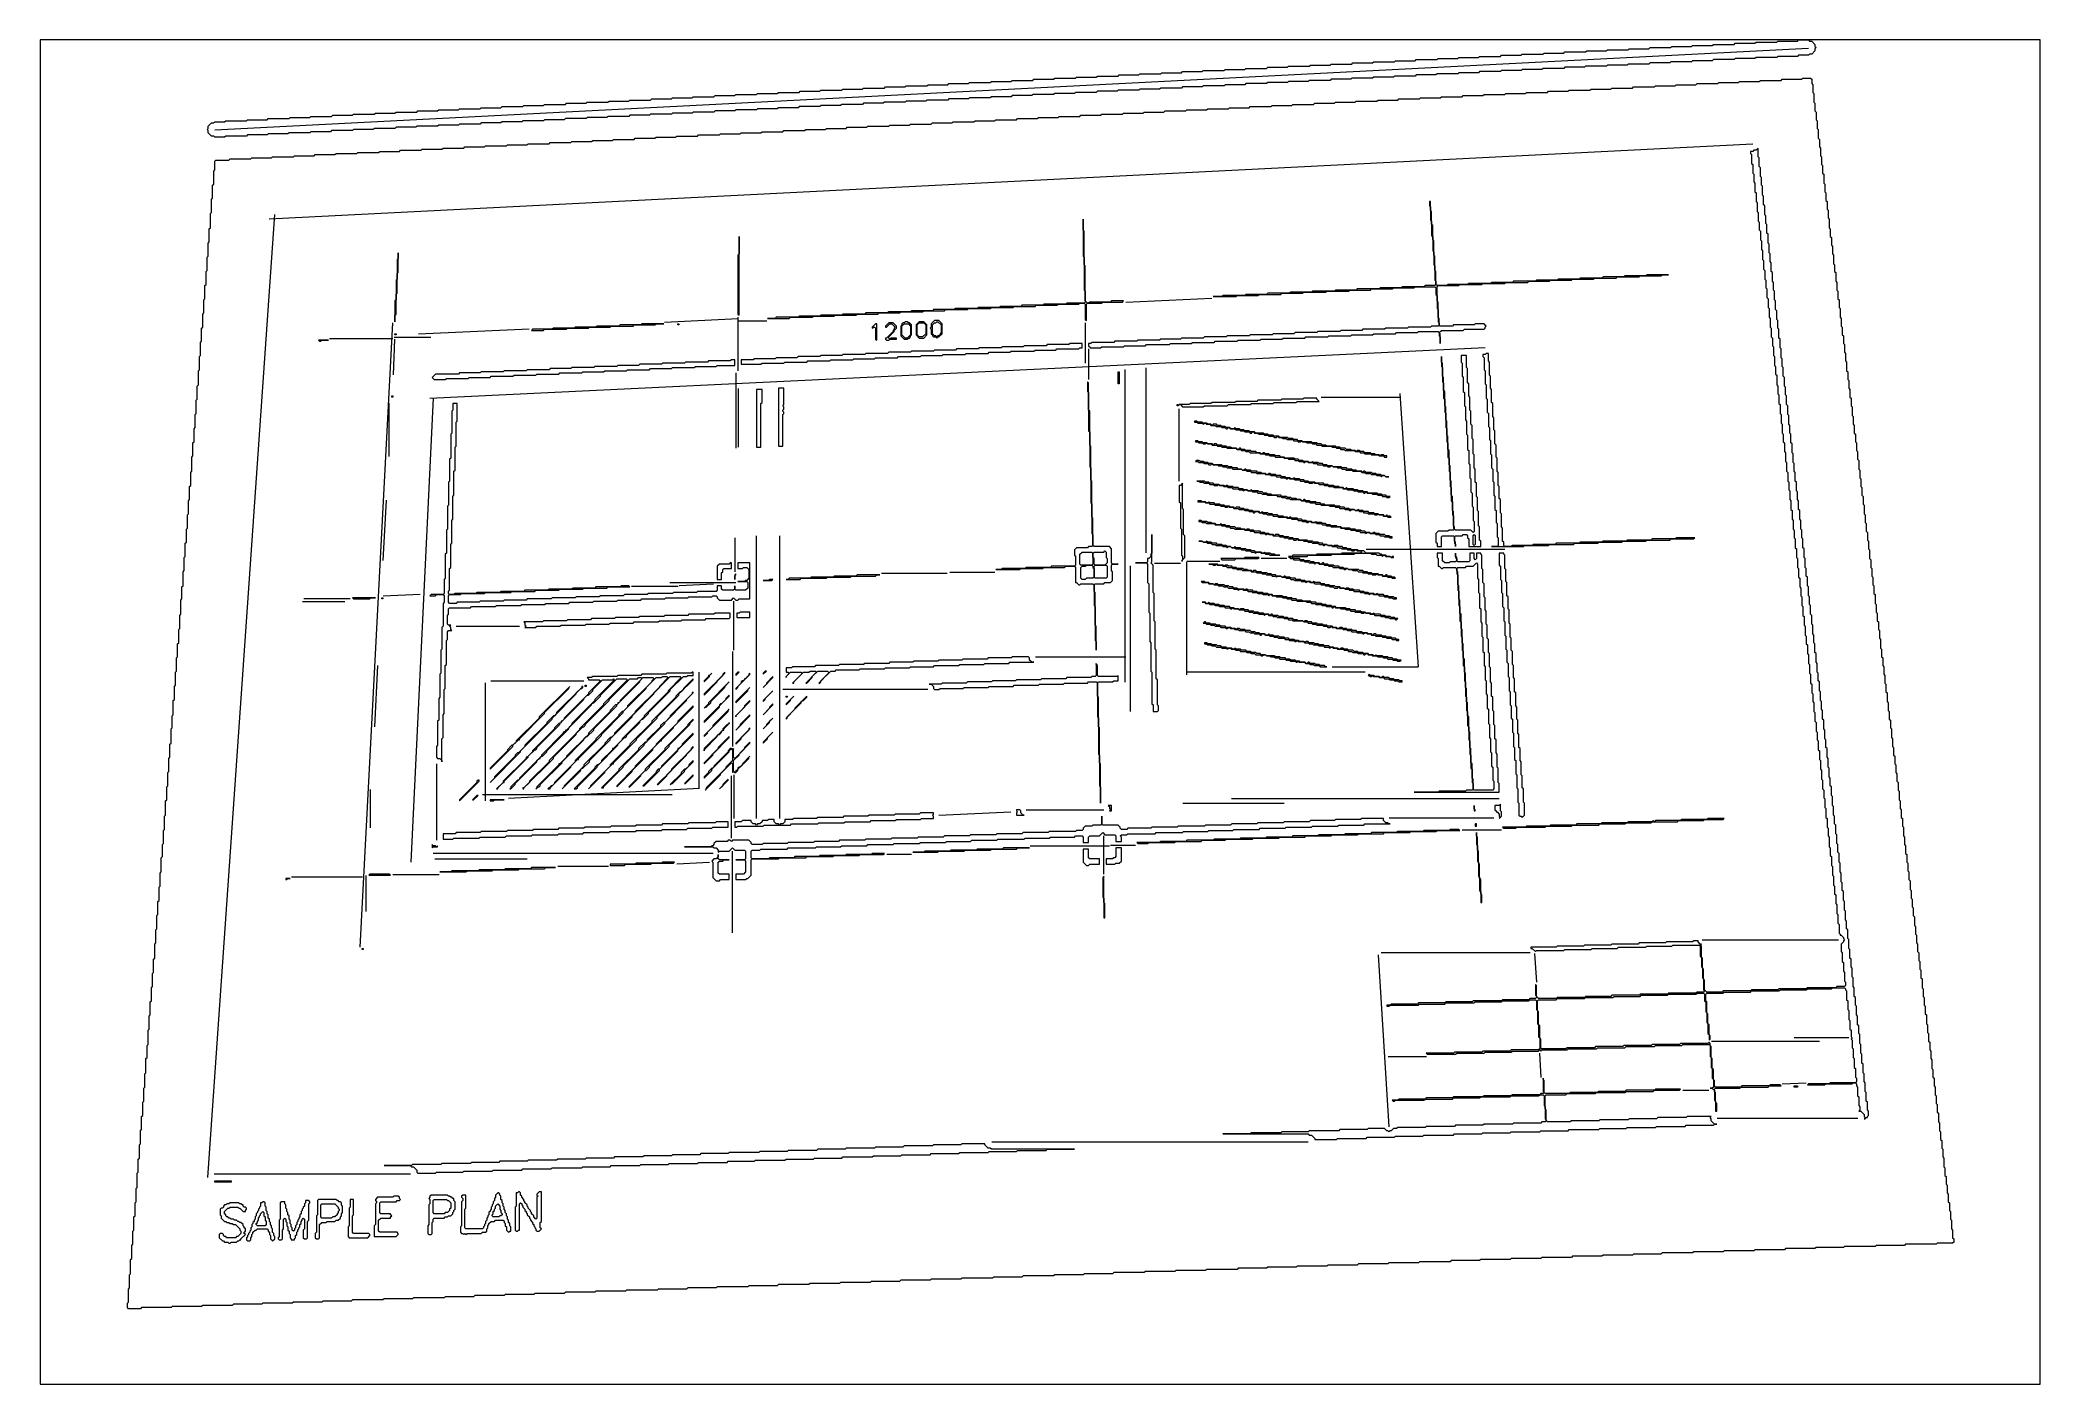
# Model space of a CAD drawing. Extents: x 9 to 1840, y 10 to 1241.
import ezdxf

# ---------------------------------------------------------------- set-up
doc = ezdxf.new("R2010")
doc.units = 0
for name, color, linetype, lineweight in [('TRACE_CURVE', 6, 'Continuous', 0), ('TRACE_STRAIGHT', 5, 'Continuous', 0), ('TRACE_TEXT_SYMBOL', 6, 'Continuous', 0)]:
    doc.layers.add(name, color=color, linetype=linetype, lineweight=lineweight)

msp = doc.modelspace()

# ---------------------------------------------------------------- linework, layer by layer
at = {"layer": 'TRACE_CURVE', "color": 6}
for points in [[(9, 1241), (9, 10), (1840, 10), (1840, 1241)], [(337, 1046), (337, 1041), (336, 1040), (336, 1022), (335, 1021), (335, 1003), (334, 1002), (334, 983), (334, 989), (335, 990), (335, 1008), (336, 1009), (336, 1027), (337, 1028)], [(649, 1061), (649, 1045), (648, 1044), (648, 990), (649, 989)], [(1055, 835), (1053, 833), (1052, 833), (1052, 818), (1053, 817), (1053, 794), (1054, 793), (1054, 769), (1055, 768), (1055, 765), (1054, 764), (1055, 764), (1055, 765), (1057, 767), (1057, 787), (1056, 788), (1056, 811), (1055, 812)], [(1027, 788), (1027, 771), (1026, 770), (1026, 768), (1024, 766), (1023, 766), (1023, 763), (1022, 762), (1012, 762), (1022, 762), (1023, 761), (1023, 744), (1024, 743), (1024, 717), (1025, 716), (1025, 690), (1026, 689), (1026, 663), (1027, 662), (1027, 633), (1028, 632), (1028, 626), (1032, 626), (1033, 627), (1033, 631), (1032, 632), (1032, 655), (1031, 656), (1031, 682), (1030, 683), (1030, 708), (1029, 709), (1029, 734), (1028, 735), (1028, 760), (1026, 762), (1027, 763)], [(1321, 787), (1322, 788), (1323, 787), (1323, 779), (1322, 778), (1321, 779)], [(963, 772), (972, 772), (973, 771), (973, 761), (972, 760), (962, 760), (961, 761), (961, 770)], [(983, 772), (984, 773), (985, 772), (985, 767), (986, 766), (986, 762), (984, 760), (975, 760), (974, 761), (974, 766), (973, 767), (973, 771), (974, 772)], [(966, 759), (967, 760), (972, 760), (973, 759), (973, 758), (974, 757), (974, 749), (973, 748), (967, 748), (966, 747), (963, 747), (962, 748), (962, 758), (963, 759)], [(974, 759), (975, 760), (985, 760), (986, 759), (986, 749), (985, 748), (975, 748), (974, 749)], [(976, 670), (976, 659), (975, 658), (972, 658), (971, 657), (949, 657), (948, 656), (926, 656), (925, 655), (903, 655), (902, 654), (881, 654), (880, 653), (858, 653), (857, 652), (835, 652), (834, 651), (823, 651), (825, 651), (827, 649), (827, 647), (828, 646), (832, 646), (833, 647), (854, 647), (855, 648), (877, 648), (878, 649), (900, 649), (901, 650), (923, 650), (924, 651), (946, 651), (947, 652), (968, 652), (969, 653), (976, 653), (977, 652), (977, 621), (978, 620), (978, 587), (979, 586), (979, 558), (980, 557), (980, 542), (980, 578), (979, 579), (979, 611), (978, 612), (978, 639), (977, 640), (977, 652), (978, 653), (991, 653), (992, 654), (996, 654), (996, 659), (995, 658), (978, 658), (977, 659), (977, 668), (976, 669)], [(505, 649), (505, 648), (482, 625), (482, 624), (480, 622), (479, 622), (473, 616), (473, 615), (453, 595), (453, 594), (447, 588), (446, 588), (444, 586), (444, 585), (425, 566), (425, 565), (421, 561), (449, 589), (449, 590), (478, 619), (478, 620), (500, 642), (500, 643), (504, 647), (505, 647), (506, 648), (506, 649)], [(494, 649), (466, 621), (466, 620), (445, 599), (445, 598), (442, 595), (441, 595), (437, 591), (437, 590), (421, 574), (421, 573), (442, 594), (442, 595), (447, 600), (448, 600), (448, 601), (471, 624), (471, 625), (493, 647), (493, 648)], [(607, 656), (598, 647), (598, 646), (596, 644), (595, 644), (591, 640), (591, 639), (569, 617), (569, 616), (549, 596), (549, 595), (531, 577), (531, 576), (513, 558), (513, 557), (511, 555), (526, 570), (526, 571), (533, 578), (534, 578), (534, 579), (555, 600), (555, 601), (574, 620), (574, 621), (594, 641), (594, 642), (607, 655)], [(607, 644), (606, 643), (606, 642), (586, 622), (586, 621), (581, 616), (580, 616), (577, 613), (577, 612), (565, 600), (565, 599), (564, 598), (563, 598), (557, 592), (557, 591), (539, 573), (539, 572), (523, 556), (525, 556), (525, 557), (543, 575), (543, 576), (562, 595), (562, 596), (581, 615), (581, 616), (601, 636), (601, 637), (607, 643)], [(533, 655), (534, 656), (535, 655), (534, 654)], [(607, 631), (593, 617), (593, 616), (573, 596), (573, 595), (554, 576), (554, 575), (537, 558), (537, 557), (551, 571), (551, 572), (570, 591), (570, 592), (577, 599), (578, 599), (578, 600), (589, 611), (589, 612), (607, 630)], [(607, 619), (602, 614), (602, 613), (581, 592), (581, 591), (563, 573), (563, 572), (548, 557), (549, 557), (559, 567), (559, 568), (563, 572), (564, 572), (567, 575), (567, 576), (585, 594), (585, 595), (604, 614), (604, 615), (607, 618)], [(1324, 515), (1324, 504), (1325, 503), (1325, 489), (1326, 488), (1326, 475), (1327, 474), (1327, 462), (1328, 461), (1328, 451), (1329, 451), (1329, 458), (1328, 459), (1328, 472), (1327, 473), (1327, 486), (1326, 487), (1326, 498), (1325, 499), (1325, 511), (1324, 512)]]:
    msp.add_lwpolyline(points, close=True, dxfattribs=at)
for points in [[(937, 1205), (938, 1206), (957, 1206), (958, 1207), (976, 1207), (977, 1208), (996, 1208), (997, 1209), (1015, 1209), (1016, 1210), (1035, 1210), (1036, 1211), (1054, 1211), (1055, 1212), (1073, 1212), (1074, 1213), (1093, 1213), (1094, 1214), (1112, 1214), (1113, 1215), (1132, 1215), (1133, 1216), (1151, 1216), (1152, 1217), (1171, 1217), (1172, 1218), (1190, 1218), (1191, 1219), (1210, 1219), (1211, 1220), (1229, 1220), (1230, 1221), (1249, 1221), (1250, 1222), (1268, 1222), (1269, 1223), (1288, 1223), (1289, 1224), (1307, 1224), (1308, 1225), (1326, 1225), (1327, 1226), (1346, 1226), (1347, 1227), (1365, 1227), (1366, 1228), (1385, 1228), (1386, 1229), (1404, 1229), (1405, 1230), (1424, 1230), (1425, 1231), (1443, 1231), (1444, 1232), (1463, 1232), (1464, 1233), (1482, 1233), (1483, 1234), (1502, 1234), (1503, 1235), (1521, 1235), (1522, 1236), (1540, 1236), (1541, 1237)], [(1618, 1240), (1619, 1241), (1628, 1241), (1629, 1240), (1631, 1240), (1634, 1237), (1634, 1235), (1635, 1234), (1634, 1233), (1634, 1231), (1631, 1228), (1629, 1228), (1628, 1227), (1619, 1227), (1618, 1226), (1600, 1226), (1599, 1225), (1580, 1225), (1579, 1224), (1561, 1224), (1560, 1223), (1541, 1223), (1540, 1222), (1522, 1222), (1521, 1221), (1502, 1221), (1501, 1220), (1483, 1220), (1482, 1219), (1463, 1219), (1462, 1218), (1444, 1218), (1443, 1217), (1424, 1217), (1423, 1216), (1405, 1216), (1404, 1215), (1385, 1215), (1384, 1214), (1366, 1214), (1365, 1213), (1347, 1213), (1346, 1212), (1327, 1212), (1326, 1211), (1308, 1211), (1307, 1210), (1288, 1210), (1287, 1209), (1269, 1209), (1268, 1208), (1249, 1208), (1248, 1207), (1230, 1207), (1229, 1206), (1210, 1206), (1209, 1205), (1191, 1205), (1190, 1204), (1171, 1204), (1170, 1203), (1152, 1203), (1151, 1202), (1133, 1202)], [(1541, 1237), (1560, 1237), (1561, 1238), (1579, 1238), (1580, 1239), (1599, 1239), (1600, 1240), (1618, 1240)], [(316, 1174), (334, 1174), (335, 1175), (354, 1175), (355, 1176), (373, 1176), (374, 1177), (392, 1177), (393, 1178), (412, 1178), (413, 1179), (431, 1179), (432, 1180), (451, 1180), (452, 1181), (470, 1181), (471, 1182), (490, 1182), (491, 1183), (509, 1183), (510, 1184), (529, 1184), (530, 1185), (548, 1185), (549, 1186), (568, 1186), (569, 1187), (587, 1187), (588, 1188), (606, 1188), (607, 1189), (626, 1189), (627, 1190), (645, 1190), (646, 1191), (665, 1191), (666, 1192), (684, 1192), (685, 1193), (704, 1193), (705, 1194), (723, 1194), (724, 1195), (743, 1195), (744, 1196), (762, 1196), (763, 1197), (782, 1197), (783, 1198), (801, 1198), (802, 1199), (821, 1199), (822, 1200), (840, 1200), (841, 1201), (859, 1201), (860, 1202), (879, 1202), (880, 1203), (898, 1203), (899, 1204), (918, 1204), (919, 1205), (937, 1205)], [(1133, 1202), (1132, 1201), (1113, 1201), (1112, 1200), (1094, 1200), (1093, 1199), (1074, 1199), (1073, 1198), (1055, 1198), (1054, 1197), (1035, 1197), (1034, 1196), (1016, 1196), (1015, 1195), (996, 1195), (995, 1194), (977, 1194), (976, 1193), (957, 1193), (956, 1192), (938, 1192), (937, 1191), (918, 1191), (917, 1190), (899, 1190), (898, 1189), (880, 1189), (879, 1188), (860, 1188), (859, 1187), (841, 1187), (840, 1186), (821, 1186), (820, 1185), (802, 1185), (801, 1184), (782, 1184), (781, 1183), (763, 1183), (762, 1182), (743, 1182), (742, 1181), (724, 1181), (723, 1180), (704, 1180), (703, 1179), (685, 1179), (684, 1178), (666, 1178), (665, 1177), (646, 1177), (645, 1176), (627, 1176), (626, 1175), (607, 1175), (606, 1174), (588, 1174), (587, 1173), (568, 1173), (567, 1172), (549, 1172), (548, 1171), (529, 1171), (528, 1170)], [(961, 1171), (962, 1172), (980, 1172), (981, 1173), (1000, 1173), (1001, 1174), (1019, 1174), (1020, 1175), (1038, 1175), (1039, 1176), (1058, 1176), (1059, 1177), (1077, 1177), (1078, 1178), (1097, 1178), (1098, 1179), (1116, 1179), (1117, 1180), (1136, 1180), (1137, 1181), (1155, 1181), (1156, 1182), (1175, 1182), (1176, 1183), (1194, 1183), (1195, 1184), (1213, 1184), (1214, 1185), (1233, 1185), (1234, 1186), (1252, 1186), (1253, 1187), (1272, 1187), (1273, 1188), (1291, 1188), (1292, 1189), (1311, 1189), (1312, 1190), (1330, 1190), (1331, 1191), (1350, 1191), (1351, 1192), (1369, 1192), (1370, 1193), (1389, 1193), (1390, 1194), (1408, 1194), (1409, 1195), (1428, 1195), (1429, 1196), (1447, 1196), (1448, 1197), (1467, 1197), (1468, 1198), (1487, 1198), (1488, 1199), (1506, 1199), (1507, 1200), (1525, 1200), (1526, 1201), (1545, 1201), (1546, 1202), (1564, 1202), (1565, 1203)], [(1565, 1203), (1583, 1203), (1584, 1204), (1603, 1204), (1604, 1205), (1622, 1205)], [(1622, 1205), (1623, 1206), (1630, 1206), (1631, 1205), (1631, 1201), (1632, 1200), (1632, 1193), (1633, 1192), (1633, 1184), (1634, 1183), (1634, 1176), (1635, 1175), (1635, 1168), (1636, 1167), (1636, 1160), (1637, 1159), (1637, 1151), (1638, 1150), (1638, 1143), (1639, 1142), (1639, 1135), (1640, 1134), (1640, 1127), (1641, 1126), (1641, 1119), (1642, 1118), (1642, 1110), (1643, 1109), (1643, 1102), (1644, 1101), (1644, 1094), (1645, 1093), (1645, 1086), (1646, 1085), (1646, 1078), (1647, 1077), (1647, 1069), (1648, 1068), (1648, 1061), (1649, 1060), (1649, 1053), (1650, 1052), (1650, 1045), (1651, 1044), (1651, 1036), (1652, 1035), (1652, 1029), (1653, 1028), (1653, 1020), (1654, 1019), (1654, 1012), (1655, 1011), (1655, 1004), (1656, 1003), (1656, 996), (1657, 995), (1657, 987), (1658, 986), (1658, 979), (1659, 978), (1659, 971), (1660, 970), (1660, 963), (1661, 962)], [(528, 1170), (510, 1170), (509, 1169), (490, 1169), (489, 1168), (471, 1168), (470, 1167), (451, 1167), (450, 1166), (432, 1166), (431, 1165), (413, 1165), (412, 1164), (393, 1164), (392, 1163), (374, 1163), (373, 1162), (354, 1162), (353, 1161), (335, 1161), (334, 1160), (315, 1160), (314, 1159), (296, 1159), (295, 1158), (276, 1158), (275, 1157), (257, 1157), (256, 1156), (237, 1156), (236, 1155), (218, 1155), (217, 1154), (199, 1154), (198, 1153), (179, 1153), (178, 1152), (169, 1152), (168, 1153), (166, 1153), (163, 1156), (163, 1158), (162, 1159), (163, 1160), (163, 1162), (166, 1165), (168, 1165), (169, 1166), (178, 1166), (179, 1167), (198, 1167), (199, 1168), (217, 1168), (218, 1169), (237, 1169), (238, 1170), (256, 1170), (257, 1171), (276, 1171), (277, 1172), (295, 1172), (296, 1173), (315, 1173), (316, 1174)], [(339, 1140), (358, 1140), (359, 1141), (377, 1141), (378, 1142), (397, 1142), (398, 1143), (416, 1143), (417, 1144), (436, 1144), (437, 1145), (455, 1145), (456, 1146), (475, 1146), (476, 1147), (495, 1147), (496, 1148), (514, 1148), (515, 1149), (533, 1149), (534, 1150), (553, 1150), (554, 1151), (572, 1151), (573, 1152), (591, 1152), (592, 1153), (611, 1153), (612, 1154), (631, 1154), (632, 1155), (650, 1155), (651, 1156), (669, 1156), (670, 1157), (689, 1157), (690, 1158), (709, 1158), (710, 1159), (728, 1159), (729, 1160), (747, 1160), (748, 1161), (766, 1161), (767, 1162), (786, 1162), (787, 1163), (805, 1163), (806, 1164), (825, 1164), (826, 1165), (844, 1165), (845, 1166), (864, 1166), (865, 1167), (883, 1167), (884, 1168), (903, 1168), (904, 1169), (922, 1169), (923, 1170), (941, 1170), (942, 1171), (961, 1171)], [(147, 845), (148, 846), (148, 859), (149, 860), (149, 872), (150, 873), (150, 885), (151, 886), (151, 898), (152, 899), (152, 911), (153, 912), (153, 924), (154, 925), (154, 938), (155, 939), (155, 951), (156, 952), (156, 964), (157, 965), (157, 977), (158, 978), (158, 990), (159, 991), (159, 1003), (160, 1004), (160, 1016), (161, 1017), (161, 1029), (162, 1030), (162, 1042), (163, 1043), (163, 1055), (164, 1056), (164, 1068), (165, 1069), (165, 1082), (166, 1083), (166, 1095), (167, 1096), (167, 1108), (168, 1109), (168, 1121), (169, 1122), (169, 1130), (170, 1131), (182, 1131), (183, 1132), (202, 1132), (203, 1133), (221, 1133), (222, 1134), (241, 1134), (242, 1135), (260, 1135), (261, 1136), (279, 1136), (280, 1137), (299, 1137), (300, 1138), (319, 1138), (320, 1139), (338, 1139), (339, 1140)], [(1582, 1142), (1580, 1140), (1578, 1140), (1577, 1139), (1575, 1139), (1575, 1137), (1576, 1136), (1576, 1128), (1577, 1127), (1577, 1119), (1578, 1118), (1578, 1111), (1579, 1110), (1579, 1102), (1580, 1101), (1580, 1093), (1581, 1092), (1581, 1084), (1582, 1083), (1582, 1075), (1583, 1074), (1583, 1067), (1584, 1066), (1584, 1058), (1585, 1057), (1585, 1049), (1586, 1048), (1586, 1040), (1587, 1039), (1587, 1031), (1588, 1030), (1588, 1022), (1589, 1021), (1589, 1014), (1590, 1013), (1590, 1005), (1591, 1004), (1591, 996), (1592, 995), (1592, 987), (1593, 986), (1593, 978), (1594, 977), (1594, 969), (1595, 968), (1595, 961), (1596, 960), (1596, 952), (1597, 951), (1597, 943), (1598, 942), (1598, 935), (1599, 934), (1599, 925), (1600, 924), (1600, 917), (1601, 916), (1601, 908), (1602, 907), (1602, 899), (1603, 898), (1603, 890), (1604, 889), (1604, 881)], [(1585, 1115), (1584, 1116), (1584, 1124), (1583, 1125), (1583, 1133), (1582, 1134), (1582, 1142)], [(1616, 837), (1616, 845), (1615, 846), (1615, 853), (1614, 854), (1614, 862), (1613, 863), (1613, 871), (1612, 872), (1612, 880), (1611, 881), (1611, 888), (1610, 889), (1610, 897), (1609, 898), (1609, 906), (1608, 907), (1608, 915), (1607, 916), (1607, 923), (1606, 924), (1606, 932), (1605, 933), (1605, 941), (1604, 942), (1604, 949), (1603, 950), (1603, 958), (1602, 959), (1602, 967), (1601, 968), (1601, 976), (1600, 977), (1600, 984), (1599, 985), (1599, 993), (1598, 994), (1598, 1002), (1597, 1003), (1597, 1011), (1596, 1012), (1596, 1019), (1595, 1020), (1595, 1028), (1594, 1029), (1594, 1037), (1593, 1038), (1593, 1045), (1592, 1046), (1592, 1054), (1591, 1055), (1591, 1063), (1590, 1064), (1590, 1072), (1589, 1073), (1589, 1080), (1588, 1081), (1588, 1089), (1587, 1090), (1587, 1098), (1586, 1099), (1586, 1107), (1585, 1108), (1585, 1115)], [(1281, 1093), (1281, 1089), (1282, 1088), (1282, 1076), (1283, 1075), (1283, 1062), (1284, 1061), (1284, 1048), (1285, 1047), (1285, 1035), (1286, 1034), (1286, 1021), (1287, 1020), (1287, 1017), (1286, 1016), (1277, 1016), (1276, 1015), (1256, 1015), (1255, 1014), (1236, 1014), (1235, 1013), (1215, 1013), (1214, 1012), (1195, 1012), (1194, 1011), (1174, 1011), (1173, 1010), (1154, 1010), (1153, 1009), (1133, 1009), (1132, 1008), (1113, 1008), (1112, 1007), (1092, 1007), (1091, 1006), (1083, 1006), (1104, 1006), (1105, 1007), (1124, 1007), (1125, 1008), (1145, 1008), (1146, 1009), (1165, 1009), (1166, 1010), (1186, 1010), (1187, 1011), (1207, 1011), (1208, 1012), (1227, 1012), (1228, 1013), (1247, 1013), (1248, 1014), (1267, 1014), (1268, 1015), (1286, 1015), (1287, 1014), (1287, 1008), (1288, 1007), (1288, 995), (1289, 994), (1289, 983), (1290, 982), (1290, 980), (1289, 979)], [(1358, 1020), (1357, 1019), (1338, 1019), (1337, 1018), (1317, 1018), (1316, 1017), (1298, 1017), (1297, 1016), (1288, 1016), (1287, 1017), (1287, 1029), (1286, 1030), (1286, 1043), (1285, 1044), (1285, 1057), (1284, 1058), (1284, 1071), (1283, 1072), (1283, 1084), (1282, 1085), (1282, 1093), (1281, 1093)], [(964, 1077), (964, 1043), (965, 1042), (965, 1012), (966, 1011), (966, 1001), (965, 1000), (949, 1000), (948, 999), (928, 999), (927, 998), (908, 998), (907, 997), (888, 997), (887, 996), (868, 996), (867, 995), (847, 995), (846, 994), (827, 994), (826, 993), (807, 993), (806, 992), (786, 992), (785, 991), (765, 991), (764, 990), (744, 990), (743, 989), (724, 989), (723, 988), (704, 988), (703, 987), (683, 987), (682, 986), (675, 986), (695, 986), (696, 987), (716, 987), (717, 988), (736, 988), (737, 989), (756, 989), (757, 990), (776, 990), (777, 991), (796, 991), (797, 992), (817, 992), (818, 993), (837, 993), (838, 994), (858, 994), (859, 995), (879, 995), (880, 996), (900, 996), (901, 997), (920, 997), (921, 998), (940, 998), (941, 999), (960, 999), (961, 1000)], [(961, 1000), (965, 1000), (966, 999), (966, 985), (967, 984), (967, 999), (968, 1000), (981, 1000), (982, 1001), (1000, 1001), (1001, 1002), (990, 1002), (989, 1001), (970, 1001), (969, 1000), (968, 1000), (966, 1002), (966, 1034), (965, 1035), (965, 1066), (964, 1067), (964, 1077)], [(1251, 973), (1270, 973), (1271, 974), (1289, 974), (1290, 973), (1290, 970), (1291, 969), (1291, 963), (1291, 972), (1290, 973), (1292, 975), (1312, 975), (1313, 976), (1331, 976), (1332, 977), (1332, 978), (1333, 979), (1331, 981), (1323, 981), (1322, 980), (1303, 980), (1302, 979), (1291, 979), (1290, 980), (1290, 986), (1289, 987), (1289, 1001), (1288, 1002), (1288, 1015), (1289, 1016), (1308, 1016), (1309, 1017), (1329, 1017), (1330, 1018), (1350, 1018), (1351, 1019), (1371, 1019), (1372, 1020), (1391, 1020), (1392, 1021), (1411, 1021), (1412, 1022), (1431, 1022), (1432, 1023), (1452, 1023), (1453, 1024), (1473, 1024), (1474, 1025), (1493, 1025), (1494, 1026), (1500, 1026), (1480, 1026), (1479, 1025), (1460, 1025), (1459, 1024), (1440, 1024), (1439, 1023), (1419, 1023), (1418, 1022), (1399, 1022), (1398, 1021), (1379, 1021), (1378, 1020), (1358, 1020)], [(1289, 979), (1283, 979), (1282, 978), (1262, 978), (1261, 977), (1241, 977), (1240, 976), (1220, 976), (1219, 975), (1200, 975), (1199, 974), (1179, 974), (1178, 973), (1158, 973), (1157, 972), (1138, 972), (1137, 971), (1117, 971), (1116, 970), (1096, 970), (1095, 969), (1075, 969), (1074, 968), (1054, 968), (1053, 967), (1035, 967), (1034, 966), (1014, 966), (1013, 965), (993, 965), (992, 964), (972, 964), (971, 963), (969, 963), (969, 961), (971, 959), (980, 959), (981, 960), (1001, 960), (1002, 961), (1021, 961), (1022, 962), (1043, 962), (1044, 963), (1063, 963), (1064, 964), (1084, 964), (1085, 965), (1105, 965), (1106, 966), (1126, 966), (1127, 967), (1146, 967), (1147, 968), (1167, 968), (1168, 969), (1188, 969), (1189, 970), (1209, 970), (1210, 971), (1229, 971), (1230, 972), (1250, 972), (1251, 973)], [(1333, 954), (1332, 953), (1330, 953), (1330, 951), (1331, 950), (1331, 939), (1332, 938), (1332, 926), (1333, 925), (1333, 913), (1334, 912), (1334, 900), (1335, 899), (1335, 887), (1336, 886), (1336, 875), (1337, 874), (1337, 862), (1338, 861), (1338, 849), (1339, 848), (1339, 837), (1340, 836), (1340, 824), (1341, 823), (1341, 811), (1342, 810), (1342, 799), (1343, 798), (1343, 786), (1344, 785), (1344, 778), (1343, 777), (1338, 777), (1367, 777), (1368, 778), (1390, 778), (1391, 779), (1413, 779), (1414, 780), (1435, 780), (1436, 781), (1457, 781), (1458, 782), (1479, 782), (1480, 783), (1501, 783), (1502, 784), (1523, 784), (1524, 785), (1507, 785), (1506, 784), (1485, 784), (1484, 783), (1462, 783), (1461, 782), (1440, 782), (1439, 781), (1419, 781), (1418, 780), (1397, 780), (1396, 779), (1376, 779), (1375, 778)], [(1375, 778), (1357, 778), (1356, 777), (1350, 777), (1349, 778), (1349, 781), (1348, 782), (1348, 794), (1347, 795), (1347, 807), (1346, 808), (1346, 820), (1345, 821), (1345, 832), (1344, 833), (1344, 845), (1343, 846), (1343, 858), (1342, 859), (1342, 870), (1341, 871), (1341, 883), (1340, 884), (1340, 895), (1339, 896), (1339, 908), (1338, 909), (1338, 921), (1337, 922), (1337, 933), (1336, 934), (1336, 946), (1335, 947), (1335, 954), (1333, 954)], [(1661, 962), (1661, 955), (1662, 954), (1662, 947), (1663, 946), (1663, 938), (1664, 937), (1664, 930), (1665, 929), (1665, 922), (1666, 921), (1666, 914), (1667, 913), (1667, 906), (1668, 905), (1668, 897), (1669, 896), (1669, 889), (1670, 888), (1670, 881), (1671, 880), (1671, 873), (1672, 872), (1672, 865), (1673, 864), (1673, 857), (1674, 856), (1674, 848), (1675, 847), (1675, 840), (1676, 839), (1676, 832), (1677, 831), (1677, 824), (1678, 823), (1678, 816), (1679, 815), (1679, 807), (1680, 806), (1680, 799), (1681, 798), (1681, 791), (1682, 790), (1682, 783), (1683, 782), (1683, 775), (1684, 774), (1684, 766), (1685, 765), (1685, 758), (1686, 757), (1686, 750), (1687, 749), (1687, 742), (1688, 741), (1688, 734), (1689, 733), (1689, 725), (1690, 724), (1690, 717), (1691, 716), (1691, 709), (1692, 708), (1692, 701)], [(1310, 952), (1310, 946), (1311, 945), (1311, 933), (1312, 932), (1312, 919), (1313, 918), (1313, 906), (1314, 905), (1314, 893), (1315, 892), (1315, 880), (1316, 879), (1316, 866), (1317, 865), (1317, 853), (1318, 852), (1318, 840), (1319, 839), (1319, 827), (1320, 826), (1320, 814), (1321, 813), (1321, 801), (1322, 800), (1322, 791), (1321, 790), (1319, 792), (1305, 792), (1304, 793), (1304, 795), (1303, 796), (1303, 809), (1302, 810), (1302, 823), (1301, 824), (1301, 837), (1300, 838), (1300, 851), (1299, 852), (1299, 865), (1298, 866), (1298, 878), (1297, 879), (1297, 892), (1296, 893), (1296, 905), (1295, 906), (1295, 919), (1294, 920), (1294, 932), (1293, 933), (1293, 945), (1292, 946), (1292, 951), (1292, 942), (1293, 941), (1293, 928), (1294, 927), (1294, 913), (1295, 912), (1295, 900), (1296, 899), (1296, 886)], [(1318, 902), (1318, 914), (1317, 915), (1317, 926), (1316, 927), (1316, 940), (1315, 941), (1315, 952), (1310, 952)], [(968, 928), (968, 919), (969, 918), (969, 883), (970, 882), (970, 850), (971, 849), (971, 817), (972, 816), (972, 789), (973, 788), (973, 778), (972, 777), (969, 777), (968, 776), (958, 776), (956, 774), (956, 769), (957, 768), (957, 760), (956, 759), (935, 759), (934, 758), (912, 758), (911, 757), (890, 757), (889, 756), (884, 756), (906, 756), (907, 757), (927, 757), (928, 758), (947, 758), (948, 759), (956, 759), (957, 758), (957, 744), (958, 744), (960, 742), (961, 742), (962, 743), (973, 743), (974, 742), (974, 723), (975, 722), (975, 691), (976, 690), (976, 682), (976, 704), (975, 705), (975, 735), (974, 736), (974, 742), (975, 743), (983, 743), (984, 744), (989, 744), (991, 746), (991, 754), (990, 755), (990, 760), (991, 761), (996, 761), (991, 761)], [(991, 761), (990, 762), (990, 775), (988, 777), (974, 777), (973, 778), (973, 803), (972, 804), (972, 837), (971, 838), (971, 869), (970, 870), (970, 901), (969, 902), (969, 927), (968, 928)], [(387, 908), (387, 902), (386, 901), (386, 881), (385, 880), (385, 858), (384, 857), (384, 837), (383, 836), (383, 815), (382, 814), (382, 793), (381, 792), (381, 771), (380, 770), (380, 748), (379, 747), (379, 734), (378, 733), (367, 733), (366, 732), (371, 732), (372, 733), (378, 733), (379, 732), (379, 726), (378, 725), (378, 704), (377, 703), (377, 683), (376, 682), (376, 661), (375, 660), (375, 639), (374, 638), (374, 618), (373, 617), (373, 595), (372, 594), (372, 584), (373, 583), (375, 583), (377, 581), (377, 580), (377, 601), (378, 602), (378, 623), (379, 624), (379, 646), (380, 647), (380, 668), (381, 669), (381, 691), (382, 692), (382, 699), (383, 700), (386, 700), (385, 701), (385, 703), (384, 704), (385, 705), (383, 705), (382, 706), (382, 714)], [(385, 758), (385, 779), (386, 780), (386, 801), (387, 802), (387, 823), (388, 824), (388, 846), (389, 847), (389, 868), (390, 869), (390, 891), (391, 892), (391, 908), (387, 908)], [(1296, 886), (1297, 885), (1297, 873), (1298, 872), (1298, 859), (1299, 858), (1299, 846), (1300, 845), (1300, 832), (1301, 831), (1301, 819), (1302, 818), (1302, 806), (1303, 805), (1303, 794), (1304, 793), (1303, 792), (1299, 792), (1298, 791), (1289, 791), (1287, 789), (1287, 781), (1288, 780), (1288, 777), (1292, 777), (1292, 786), (1293, 787), (1303, 787), (1304, 786), (1304, 780), (1305, 779), (1305, 777), (1305, 781), (1304, 782), (1304, 786), (1305, 787), (1311, 787), (1312, 788), (1315, 788), (1316, 787), (1316, 785), (1317, 784), (1317, 777), (1328, 777), (1328, 782), (1327, 783), (1327, 795), (1326, 796), (1326, 809), (1325, 810), (1325, 822), (1324, 823), (1324, 835), (1323, 836), (1323, 848), (1322, 849), (1322, 861), (1321, 862), (1321, 875), (1320, 876), (1320, 888), (1319, 889), (1319, 901), (1318, 902)], [(1604, 881), (1605, 880), (1605, 873), (1606, 872), (1606, 864), (1607, 863), (1607, 855), (1608, 854), (1608, 846), (1609, 845), (1609, 837), (1610, 836), (1610, 829), (1611, 828), (1611, 820), (1612, 819), (1612, 811), (1613, 810), (1613, 802), (1614, 801), (1614, 793), (1615, 792), (1615, 785), (1616, 784), (1616, 776), (1617, 775), (1617, 767), (1618, 766), (1618, 758), (1619, 757), (1619, 749), (1620, 748), (1620, 740), (1621, 739), (1621, 732), (1622, 731), (1622, 723), (1623, 722), (1623, 714), (1624, 713), (1624, 705), (1625, 704), (1625, 696), (1626, 695), (1626, 688), (1627, 687), (1627, 679), (1628, 678), (1628, 670), (1629, 669), (1629, 661), (1630, 660), (1630, 652), (1631, 651), (1631, 643), (1632, 642), (1632, 635), (1633, 634), (1633, 626), (1634, 625), (1634, 617), (1635, 616), (1635, 608), (1636, 607)], [(116, 427), (116, 439), (117, 440), (117, 452), (118, 453), (118, 465), (119, 466), (119, 478), (120, 479), (120, 492), (121, 493), (121, 504), (122, 505), (122, 517), (123, 518), (123, 530), (124, 531), (124, 544), (125, 545), (125, 557), (126, 558), (126, 570), (127, 571), (127, 583), (128, 584), (128, 596), (129, 597), (129, 610), (130, 611), (130, 622), (131, 623), (131, 636), (132, 637), (132, 649), (133, 650), (133, 662), (134, 663), (134, 675), (135, 676), (135, 688), (136, 689), (136, 701), (137, 702), (137, 714), (138, 715), (138, 728), (139, 729), (139, 740), (140, 741), (140, 754), (141, 755), (141, 767), (142, 768), (142, 780), (143, 781), (143, 793), (144, 794), (144, 806), (145, 807), (145, 819), (146, 820), (146, 832), (147, 833), (147, 845)], [(1648, 565), (1647, 566), (1647, 574), (1646, 575), (1646, 583), (1645, 584), (1645, 592), (1644, 593), (1644, 600), (1643, 601), (1643, 609), (1642, 610), (1642, 618), (1641, 619), (1641, 627), (1640, 628), (1640, 635), (1639, 636), (1639, 644), (1638, 645), (1638, 653), (1637, 654), (1637, 661), (1636, 662), (1636, 670), (1635, 671), (1635, 679), (1634, 680), (1634, 688), (1633, 689), (1633, 696), (1632, 697), (1632, 705), (1631, 706), (1631, 714), (1630, 715), (1630, 723), (1629, 724), (1629, 731), (1628, 732), (1628, 740), (1627, 741), (1627, 749), (1626, 750), (1626, 757), (1625, 758), (1625, 766), (1624, 767), (1624, 775), (1623, 776), (1623, 784), (1622, 785), (1622, 792), (1621, 793), (1621, 801), (1620, 802), (1620, 810), (1619, 811), (1619, 819), (1618, 820), (1618, 827), (1617, 828), (1617, 836), (1616, 837)], [(1288, 771), (1288, 767), (1289, 766), (1289, 759), (1290, 759), (1292, 757), (1293, 757), (1294, 758), (1305, 758), (1306, 757), (1306, 752), (1307, 751), (1307, 737), (1308, 736), (1308, 723), (1309, 722), (1309, 709), (1310, 708), (1310, 695), (1311, 694), (1311, 682), (1312, 681), (1312, 668), (1313, 667), (1313, 654), (1314, 653), (1314, 640), (1315, 639), (1315, 627), (1316, 626), (1316, 613), (1317, 612), (1317, 600), (1318, 599), (1318, 587), (1319, 586), (1319, 574), (1320, 573), (1320, 561), (1321, 560), (1321, 555), (1320, 554), (1315, 554), (1314, 553), (1290, 553), (1289, 552), (1267, 552), (1345, 552), (1345, 560), (1344, 561), (1344, 574), (1343, 575), (1343, 587), (1342, 588), (1342, 600), (1341, 601), (1341, 613), (1340, 614), (1340, 626), (1339, 627), (1339, 639), (1338, 640), (1338, 652), (1337, 653)], [(1337, 653), (1337, 666), (1336, 667), (1336, 679), (1335, 680), (1335, 692), (1334, 693), (1334, 705), (1333, 706), (1333, 718), (1332, 719), (1332, 730), (1331, 731), (1331, 743), (1330, 744), (1330, 756), (1329, 757), (1329, 769), (1328, 770), (1328, 771), (1324, 771), (1324, 766), (1323, 765), (1322, 766), (1322, 771), (1318, 771), (1318, 764), (1317, 763), (1307, 763), (1306, 764), (1306, 767), (1305, 768), (1305, 771), (1305, 767), (1306, 766), (1306, 764), (1305, 763), (1300, 763), (1299, 762), (1295, 762), (1293, 764), (1293, 771), (1288, 771)], [(1345, 771), (1345, 760), (1346, 759), (1346, 747), (1347, 746), (1347, 735), (1348, 734), (1348, 722), (1349, 721), (1349, 709), (1350, 708), (1350, 696), (1351, 695), (1351, 683), (1352, 682), (1352, 671), (1353, 670), (1353, 658), (1354, 657), (1354, 645), (1355, 644), (1355, 632), (1356, 631), (1356, 620), (1357, 619), (1357, 607), (1358, 606), (1358, 594), (1359, 593), (1359, 582), (1360, 581), (1360, 569), (1361, 568), (1361, 556), (1362, 555), (1362, 543), (1363, 542), (1363, 531), (1364, 530), (1365, 530), (1366, 529), (1368, 531), (1368, 542), (1367, 543), (1367, 555), (1366, 556), (1366, 567), (1365, 568), (1365, 580), (1364, 581), (1364, 592), (1363, 593), (1363, 605), (1362, 606), (1362, 618), (1361, 619), (1361, 630), (1360, 631), (1360, 643), (1359, 644), (1359, 656), (1358, 657), (1358, 668), (1357, 669)], [(1357, 669), (1357, 681), (1356, 682), (1356, 693), (1355, 694), (1355, 706), (1354, 707), (1354, 719), (1353, 720), (1353, 731), (1352, 732), (1352, 744), (1351, 745), (1351, 756), (1350, 757), (1350, 769), (1349, 770), (1349, 771), (1345, 771)], [(382, 714), (383, 715), (383, 720), (384, 721), (403, 721), (404, 722), (426, 722), (427, 723), (449, 723), (450, 724), (471, 724), (472, 725), (493, 725), (494, 726), (515, 726), (516, 727), (537, 727), (538, 728), (559, 728), (560, 729), (581, 729), (582, 730), (602, 730), (603, 731), (624, 731), (625, 732), (628, 732), (629, 731), (629, 730), (631, 728), (642, 728), (644, 730), (646, 728), (648, 728), (649, 729), (659, 729), (659, 762), (648, 762), (648, 757), (652, 757), (653, 758), (656, 758), (658, 756), (658, 748), (656, 746), (655, 746), (654, 745), (648, 745), (656, 745), (657, 744), (657, 739), (655, 737), (646, 737), (645, 738), (645, 741), (645, 738), (644, 737), (634, 737), (633, 738), (633, 741), (629, 741), (629, 737), (628, 736), (611, 736)], [(611, 736), (610, 735), (589, 735), (588, 734), (566, 734), (565, 733), (544, 733), (543, 732), (522, 732), (521, 731), (500, 731), (499, 730), (478, 730), (477, 729), (455, 729), (454, 728), (434, 728), (433, 727), (412, 727), (411, 726), (391, 726), (390, 725), (384, 725), (383, 726), (383, 732), (384, 733), (394, 733), (395, 734), (416, 734), (417, 735), (440, 735), (441, 736), (462, 736), (463, 737), (484, 737), (485, 738), (506, 738), (507, 739), (528, 739), (529, 740), (549, 740), (548, 741), (541, 741), (540, 740), (518, 740), (517, 739), (497, 739), (496, 738), (475, 738), (474, 737), (453, 737), (452, 736), (431, 736), (430, 735), (409, 735), (408, 734), (389, 734), (388, 733), (384, 733), (383, 734), (383, 736), (384, 737), (384, 757), (385, 758)], [(1307, 742), (1307, 754), (1306, 755), (1306, 757), (1307, 758), (1314, 758), (1315, 759), (1321, 759), (1324, 762)], [(1324, 762), (1325, 761), (1325, 748), (1326, 747), (1326, 735), (1327, 734), (1327, 721), (1328, 720), (1328, 708), (1329, 707), (1329, 695), (1330, 694), (1330, 681), (1331, 680), (1331, 668), (1332, 667), (1332, 655), (1333, 654), (1333, 642), (1334, 641), (1334, 629), (1335, 628), (1335, 615), (1336, 614), (1336, 602), (1337, 601), (1337, 589), (1338, 588), (1338, 576), (1339, 575), (1339, 563), (1340, 562), (1340, 555), (1339, 554), (1322, 554), (1321, 555), (1321, 564), (1320, 565), (1320, 578), (1319, 579), (1319, 592), (1318, 593), (1318, 607), (1317, 608), (1317, 621), (1316, 622), (1316, 634), (1315, 635), (1315, 647), (1314, 648), (1314, 661), (1313, 662), (1313, 674), (1312, 675), (1312, 688), (1311, 689), (1311, 701), (1310, 702), (1310, 715), (1309, 716), (1309, 728), (1308, 729), (1308, 741), (1307, 742)], [(1692, 701), (1693, 700), (1693, 693), (1694, 692), (1694, 684), (1695, 683), (1695, 676), (1696, 675), (1696, 668), (1697, 667), (1697, 660), (1698, 659), (1698, 652), (1699, 651), (1699, 644), (1700, 643), (1700, 635), (1701, 634), (1701, 627), (1702, 626), (1702, 619), (1703, 618), (1703, 611), (1704, 610), (1704, 602), (1705, 601), (1705, 594), (1706, 593), (1706, 586), (1707, 585), (1707, 578), (1708, 577), (1708, 570), (1709, 569), (1709, 562), (1710, 561), (1710, 554), (1711, 553), (1711, 545), (1712, 544), (1712, 537), (1713, 536), (1713, 529), (1714, 528), (1714, 521), (1715, 520), (1715, 512), (1716, 511), (1716, 504), (1717, 503), (1717, 496), (1718, 495), (1718, 488), (1719, 487), (1719, 480), (1720, 479), (1720, 472), (1721, 471), (1721, 463), (1722, 462), (1722, 455), (1723, 454), (1723, 447), (1724, 446)], [(606, 662), (605, 661), (583, 661), (582, 660), (560, 660), (559, 659), (538, 659), (537, 658), (515, 658), (514, 657), (510, 657), (511, 656), (511, 655), (521, 655), (522, 654), (511, 643), (511, 642), (489, 620), (489, 619), (487, 617), (486, 617), (486, 616), (485, 615), (484, 615), (480, 611), (480, 610), (460, 590), (460, 589), (455, 584), (454, 584), (454, 583), (433, 562), (433, 561), (427, 555), (428, 555), (428, 556), (433, 561), (434, 561), (434, 562), (456, 584), (456, 585), (462, 591), (463, 591), (464, 592), (464, 593), (485, 614), (485, 615), (507, 637), (507, 638), (510, 641), (511, 641), (515, 645), (515, 646), (524, 655), (533, 655), (534, 654), (517, 637), (517, 636), (496, 615), (496, 614), (491, 609), (490, 609), (490, 608), (489, 607)], [(544, 602), (545, 602), (546, 603), (546, 604), (558, 616), (558, 617), (560, 619), (561, 619), (566, 624), (566, 625), (586, 645), (586, 646), (598, 658), (601, 658), (602, 659), (607, 659), (607, 662), (606, 662)], [(489, 607), (488, 607), (488, 606), (468, 586), (468, 585), (448, 565), (448, 564), (447, 563), (446, 563), (440, 557), (440, 556), (439, 555), (440, 555), (444, 559), (444, 560), (464, 580), (464, 581), (466, 583), (467, 583), (467, 584), (468, 585), (469, 585), (473, 589), (473, 590), (493, 610), (493, 611), (514, 632), (514, 633), (515, 634), (516, 634), (522, 640), (522, 641), (537, 656), (546, 656), (547, 655), (525, 633), (525, 632), (503, 610), (503, 609), (475, 581), (475, 580), (457, 562), (457, 561), (452, 556), (451, 556), (451, 555), (452, 555), (452, 556), (479, 583), (479, 584), (500, 605), (500, 606), (506, 612), (507, 612), (508, 613), (508, 614), (530, 636), (530, 637), (549, 656), (556, 656), (557, 657), (559, 657), (560, 656), (540, 636)], [(540, 636), (540, 635), (539, 634), (538, 634), (538, 633), (537, 632), (536, 632), (531, 627), (531, 626), (511, 606), (511, 605), (491, 585), (491, 584), (485, 578), (484, 578), (484, 577), (464, 557), (464, 556), (463, 555), (465, 557), (466, 557), (467, 558), (467, 559), (487, 579), (487, 580), (507, 600), (507, 601), (509, 603), (510, 603), (516, 609), (516, 610), (537, 631), (537, 632), (558, 653), (558, 654), (561, 657), (570, 657), (571, 656), (569, 654), (569, 653), (547, 631), (547, 630), (543, 626), (542, 626), (539, 623), (539, 622), (518, 601), (518, 600), (499, 581), (499, 580), (480, 561), (480, 560), (478, 558), (477, 558), (474, 555), (476, 555), (476, 556), (495, 575), (495, 576), (501, 582), (502, 582), (502, 583), (523, 604), (523, 605)], [(523, 605), (543, 625), (543, 626), (564, 647), (564, 648), (573, 657), (578, 657), (579, 658), (583, 658), (584, 657), (576, 649), (576, 648), (554, 626), (554, 625), (535, 606), (535, 605), (532, 602), (531, 602), (526, 597), (526, 596), (507, 577), (507, 576), (489, 558), (489, 557), (487, 555), (504, 572), (504, 573), (505, 574), (506, 574), (512, 580), (512, 581), (531, 600), (531, 601), (551, 621), (551, 622), (571, 642), (571, 643), (586, 658), (595, 658), (596, 657), (584, 645), (584, 644), (562, 622), (562, 621), (542, 601), (542, 600), (534, 592), (533, 592), (533, 591), (523, 581), (523, 580), (520, 577), (519, 577), (517, 575), (517, 574), (498, 555), (500, 555), (501, 556), (501, 557), (519, 575), (519, 576), (538, 595), (538, 596), (544, 602)], [(1636, 607), (1636, 600), (1637, 599), (1637, 591), (1638, 590), (1638, 582), (1639, 581), (1639, 573), (1640, 572), (1640, 564), (1641, 563), (1641, 555), (1642, 554), (1642, 547), (1643, 546), (1643, 538), (1644, 537), (1644, 529), (1645, 528), (1645, 520), (1646, 519), (1646, 512), (1647, 511), (1647, 502), (1648, 501), (1648, 494), (1649, 493), (1649, 485), (1650, 484), (1650, 476), (1651, 475), (1651, 467), (1652, 466), (1652, 459), (1653, 458), (1653, 450), (1654, 449), (1654, 441), (1655, 440), (1655, 432), (1656, 431), (1656, 423), (1657, 422), (1657, 421), (1658, 421), (1660, 419), (1660, 418), (1661, 417), (1660, 416), (1660, 415), (1658, 413), (1658, 406), (1659, 405), (1659, 397), (1660, 396), (1660, 388), (1661, 387), (1661, 379), (1662, 378), (1662, 375), (1661, 374), (1654, 374), (1653, 373), (1627, 373)], [(1679, 287), (1679, 294), (1678, 295), (1678, 303), (1677, 304), (1677, 312), (1676, 313), (1676, 321), (1675, 322), (1675, 330), (1674, 331), (1674, 338), (1673, 339), (1673, 347), (1672, 348), (1672, 356), (1671, 357), (1671, 364), (1670, 365), (1670, 373), (1669, 374), (1669, 382), (1668, 383), (1668, 391), (1667, 392), (1667, 399), (1666, 400), (1666, 408), (1665, 409), (1665, 417), (1664, 418), (1664, 426), (1663, 427), (1663, 434), (1662, 435), (1662, 443), (1661, 444), (1661, 452), (1660, 453), (1660, 461), (1659, 462), (1659, 469), (1658, 470), (1658, 478), (1657, 479), (1657, 487), (1656, 488), (1656, 496), (1655, 497), (1655, 504), (1654, 505), (1654, 513), (1653, 514), (1653, 522), (1652, 523), (1652, 530), (1651, 531), (1651, 539), (1650, 540), (1650, 548), (1649, 549), (1649, 557), (1648, 558), (1648, 565)], [(981, 530), (981, 523), (980, 522), (973, 522), (972, 521), (966, 521), (964, 519), (964, 518), (963, 517), (958, 517), (957, 516), (933, 516), (932, 515), (909, 515), (908, 514), (885, 514), (884, 513), (861, 513), (860, 512), (837, 512), (836, 511), (813, 511), (812, 510), (789, 510), (788, 509), (765, 509), (764, 508), (741, 508), (740, 507), (718, 507), (717, 506), (694, 506), (693, 505), (671, 505), (670, 504), (661, 504), (660, 505), (660, 506), (658, 508), (643, 508), (642, 507), (641, 508), (639, 508), (638, 507), (628, 507), (626, 505), (626, 504), (625, 503), (624, 503), (623, 502), (599, 502), (625, 502), (626, 501), (628, 501), (630, 499), (630, 497), (631, 498), (640, 498), (643, 501), (645, 499), (654, 499), (655, 498), (655, 491), (654, 490)], [(957, 512), (963, 512), (964, 511), (964, 506), (969, 506), (969, 511), (970, 512), (979, 512), (982, 515), (984, 513), (993, 513), (994, 512), (994, 507), (999, 507), (999, 511), (998, 512), (999, 513), (1004, 513), (1005, 514), (1030, 514), (1031, 515), (1055, 515), (1056, 516), (1078, 516), (1079, 517), (1101, 517), (1102, 518), (1125, 518), (1126, 519), (1149, 519), (1150, 520), (1173, 520), (1174, 521), (1197, 521), (1198, 522), (1221, 522), (1222, 523), (1245, 523), (1244, 523), (1243, 524), (1241, 524), (1239, 526), (1239, 528), (1219, 528), (1218, 527), (1195, 527), (1194, 526), (1172, 526), (1171, 525), (1148, 525), (1147, 524), (1124, 524), (1123, 523), (1100, 523), (1099, 522), (1076, 522), (1075, 521), (1051, 521), (1050, 520), (1027, 520), (1026, 519), (1005, 519), (1004, 518), (999, 518)], [(999, 518), (998, 519), (998, 520), (996, 522), (982, 522), (981, 523), (981, 530)], [(654, 490), (646, 490), (654, 490), (655, 489), (655, 479), (653, 477), (646, 477), (646, 472), (655, 472), (656, 473), (657, 473), (660, 476), (660, 490), (661, 491), (685, 491), (686, 492), (710, 492), (711, 493), (735, 493), (736, 494), (759, 494), (760, 495), (781, 495), (782, 496), (771, 496), (770, 495), (747, 495), (746, 494), (723, 494), (722, 493), (700, 493), (699, 492), (677, 492), (676, 491), (661, 491), (660, 492), (660, 498), (661, 499), (668, 499), (669, 500), (693, 500), (694, 501), (719, 501), (720, 502), (742, 502), (743, 503), (766, 503), (767, 504), (790, 504), (791, 505), (814, 505), (815, 506), (838, 506), (839, 507), (861, 507), (862, 508), (885, 508), (886, 509), (910, 509), (911, 510), (933, 510), (934, 511), (956, 511), (957, 512)], [(1724, 446), (1724, 439), (1725, 438), (1725, 430), (1726, 429), (1726, 422), (1727, 421), (1727, 414), (1728, 413), (1728, 406), (1729, 405), (1729, 398), (1730, 397), (1730, 390), (1731, 389), (1731, 382), (1732, 381), (1732, 373), (1733, 372), (1733, 365), (1734, 364), (1734, 357), (1735, 356), (1735, 349), (1736, 348), (1736, 340), (1737, 339), (1737, 332), (1738, 331), (1738, 324), (1739, 323), (1739, 316), (1740, 315), (1740, 308), (1741, 307), (1741, 299), (1742, 298), (1742, 291), (1743, 290), (1743, 283), (1744, 282), (1744, 275), (1745, 274), (1745, 267), (1746, 266), (1746, 259), (1747, 258), (1747, 250), (1748, 249), (1748, 242), (1749, 241), (1749, 234), (1750, 233), (1750, 226), (1751, 225), (1751, 218), (1752, 217), (1752, 209), (1753, 208), (1753, 201), (1754, 200), (1754, 193), (1755, 192), (1755, 185)], [(186, 83), (185, 82), (158, 82), (157, 81), (130, 81), (129, 80), (102, 80), (101, 79), (90, 79), (89, 80), (89, 84), (90, 85), (90, 97), (91, 98), (91, 110), (92, 111), (92, 124), (93, 125), (93, 137), (94, 138), (94, 150), (95, 151), (95, 163), (96, 164), (96, 176), (97, 177), (97, 189), (98, 190), (98, 203), (99, 204), (99, 216), (100, 217), (100, 229), (101, 230), (101, 242), (102, 243), (102, 255), (103, 256), (103, 268), (104, 269), (104, 281), (105, 282), (105, 294), (106, 295), (106, 308), (107, 309), (107, 320), (108, 321), (108, 334), (109, 335), (109, 347), (110, 348), (110, 360), (111, 361), (111, 373), (112, 374), (112, 386), (113, 387), (113, 399), (114, 400), (114, 413), (115, 414), (115, 426), (116, 427)], [(1627, 373), (1626, 372), (1601, 372), (1600, 371), (1576, 371), (1575, 370), (1550, 370), (1549, 369), (1535, 369), (1533, 371), (1533, 380), (1532, 381), (1532, 390), (1531, 391), (1531, 400), (1530, 401), (1530, 411), (1529, 412), (1530, 413), (1529, 413), (1527, 415), (1527, 416), (1523, 416), (1522, 415), (1498, 415), (1497, 414), (1473, 414), (1472, 413), (1448, 413), (1447, 412), (1423, 412), (1422, 411), (1398, 411), (1397, 410), (1374, 410), (1374, 409), (1375, 409), (1378, 406), (1379, 407), (1404, 407), (1405, 408), (1429, 408), (1430, 409), (1453, 409), (1454, 410), (1479, 410), (1480, 411), (1503, 411), (1504, 412), (1528, 412), (1529, 411), (1529, 402), (1530, 401), (1530, 392), (1531, 391), (1531, 382), (1532, 381), (1532, 371), (1533, 370), (1532, 369), (1526, 369), (1525, 368), (1500, 368), (1499, 367)], [(1499, 367), (1474, 367), (1473, 366), (1448, 366), (1447, 365), (1424, 365), (1423, 364), (1398, 364), (1397, 363), (1381, 363), (1379, 365), (1379, 375), (1378, 376), (1378, 366), (1379, 365), (1379, 364), (1378, 363), (1373, 363), (1372, 362), (1348, 362), (1347, 361), (1321, 361), (1320, 360), (1296, 360), (1295, 359), (1271, 359), (1270, 358), (1246, 358), (1245, 357), (1242, 357), (1242, 356), (1244, 356), (1245, 357), (1271, 357), (1272, 358), (1295, 358), (1296, 359), (1322, 359), (1323, 360), (1347, 360), (1348, 361), (1372, 361), (1373, 362), (1378, 362), (1379, 361), (1379, 353), (1380, 352), (1380, 340), (1381, 339), (1381, 328), (1382, 327), (1382, 317), (1381, 316), (1356, 316), (1355, 315), (1330, 315), (1329, 314), (1304, 314), (1303, 313), (1278, 313), (1279, 312), (1305, 312), (1306, 313), (1331, 313)], [(1536, 322), (1511, 322), (1510, 321), (1485, 321), (1484, 320), (1459, 320), (1458, 319), (1433, 319), (1432, 318), (1407, 318), (1406, 317), (1384, 317), (1383, 318), (1383, 326), (1382, 327), (1382, 338), (1381, 339), (1381, 351), (1380, 352), (1380, 361), (1381, 362), (1397, 362), (1398, 363), (1423, 363), (1424, 364), (1449, 364), (1450, 365), (1474, 365), (1475, 366), (1499, 366), (1500, 367), (1525, 367), (1526, 368), (1532, 368), (1533, 367), (1533, 361), (1534, 360), (1534, 351), (1535, 350), (1535, 341), (1536, 340), (1536, 331), (1537, 330), (1537, 325), (1538, 326), (1538, 329), (1537, 330), (1537, 339), (1536, 340), (1536, 349), (1535, 350), (1535, 360), (1534, 361), (1534, 367), (1535, 368), (1550, 368), (1551, 369), (1575, 369), (1576, 370), (1601, 370), (1602, 371), (1626, 371), (1627, 372), (1649, 372)], [(1649, 372), (1650, 373), (1661, 373), (1662, 372), (1662, 371), (1663, 370), (1663, 362), (1664, 361), (1664, 353), (1665, 352), (1665, 344), (1666, 343), (1666, 335), (1667, 334), (1667, 328), (1668, 327), (1667, 326), (1668, 325), (1668, 318), (1669, 317), (1669, 309), (1670, 308), (1670, 300), (1671, 299), (1671, 291), (1672, 290), (1672, 287), (1671, 286), (1648, 286), (1647, 285), (1628, 285), (1627, 284), (1643, 284), (1644, 285), (1668, 285), (1669, 286), (1671, 286), (1672, 285), (1672, 283), (1673, 282), (1673, 274), (1674, 273), (1674, 265), (1675, 264), (1675, 261), (1674, 260), (1676, 260), (1679, 257), (1679, 255), (1680, 254), (1679, 253), (1680, 253), (1681, 254), (1682, 254), (1682, 255), (1683, 256), (1683, 260), (1682, 261), (1682, 268), (1681, 269), (1681, 277), (1680, 278), (1680, 286), (1679, 287)], [(1331, 313), (1332, 314), (1356, 314), (1357, 315), (1381, 315), (1382, 316), (1383, 315), (1384, 316), (1407, 316), (1408, 317), (1434, 317), (1435, 318), (1460, 318), (1461, 319), (1487, 319), (1488, 320), (1512, 320), (1513, 321), (1537, 321), (1538, 320), (1538, 310), (1539, 309), (1539, 300), (1540, 299), (1540, 290), (1541, 289), (1541, 282), (1540, 281), (1538, 281), (1540, 281), (1542, 279), (1542, 270), (1543, 269), (1543, 260), (1544, 260), (1544, 267), (1543, 268), (1543, 277), (1542, 278), (1542, 280), (1543, 281), (1565, 281), (1566, 282), (1591, 282), (1592, 283), (1603, 283), (1602, 284), (1593, 284), (1592, 283), (1567, 283), (1566, 282), (1543, 282), (1542, 283), (1542, 288), (1541, 289), (1541, 298), (1540, 299), (1540, 308), (1539, 309), (1539, 319), (1538, 320), (1538, 322), (1537, 323), (1536, 322)], [(1146, 241), (1145, 240), (1118, 240), (1117, 239), (1092, 239), (1170, 239), (1171, 238), (1173, 238), (1176, 235), (1176, 234), (1196, 234), (1197, 235), (1223, 235), (1224, 236), (1249, 236), (1250, 237), (1275, 237), (1276, 238), (1303, 238), (1304, 239), (1329, 239), (1330, 240), (1355, 240), (1356, 241), (1382, 241), (1383, 242), (1408, 242), (1409, 243), (1436, 243), (1437, 244), (1461, 244), (1462, 245), (1488, 245), (1489, 246), (1515, 246), (1516, 247), (1541, 247), (1542, 248), (1544, 248), (1542, 248), (1539, 251), (1539, 253), (1538, 254), (1539, 255), (1517, 255), (1516, 254), (1490, 254), (1489, 253), (1464, 253), (1463, 252), (1437, 252), (1436, 251), (1411, 251), (1410, 250), (1389, 250), (1388, 251), (1388, 261), (1387, 262), (1387, 274), (1388, 275), (1406, 275), (1407, 276), (1433, 276), (1434, 277)], [(1385, 290), (1385, 278), (1386, 277), (1385, 276), (1383, 276), (1382, 275), (1357, 275), (1356, 274), (1331, 274), (1330, 273), (1303, 273), (1302, 272), (1278, 272), (1277, 271), (1253, 271), (1252, 270), (1247, 270), (1248, 269), (1249, 269), (1250, 270), (1276, 270), (1277, 271), (1302, 271), (1303, 272), (1327, 272), (1328, 273), (1355, 273), (1356, 274), (1381, 274), (1382, 275), (1385, 275), (1386, 274), (1386, 265), (1387, 264), (1387, 253), (1388, 252), (1388, 251), (1387, 250), (1384, 250), (1383, 249), (1358, 249), (1357, 248), (1331, 248), (1330, 247), (1305, 247), (1304, 246), (1278, 246), (1277, 245), (1252, 245), (1251, 244), (1248, 244), (1246, 242), (1245, 242), (1244, 241), (1243, 242), (1242, 242), (1240, 244), (1225, 244), (1224, 243), (1199, 243), (1198, 242), (1171, 242), (1170, 241), (1146, 241)], [(1434, 277), (1460, 277), (1461, 278), (1486, 278), (1487, 279), (1510, 279), (1511, 280), (1488, 280), (1487, 279), (1461, 279), (1460, 278), (1436, 278), (1435, 277), (1410, 277), (1409, 276), (1387, 276), (1386, 277), (1386, 288), (1385, 289), (1385, 290)], [(853, 230), (852, 229), (827, 229), (826, 228), (800, 228), (799, 227), (774, 227), (773, 226), (747, 226), (746, 225), (721, 225), (720, 224), (694, 224), (693, 223), (668, 223), (667, 222), (640, 222), (639, 221), (614, 221), (613, 220), (588, 220), (587, 219), (562, 219), (561, 218), (535, 218), (534, 217), (509, 217), (508, 216), (483, 216), (482, 215), (456, 215), (455, 214), (430, 214), (429, 213), (404, 213), (403, 212), (377, 212), (376, 211), (350, 211), (349, 210), (324, 210), (348, 210), (349, 209), (351, 209), (354, 206), (354, 204), (355, 203), (371, 203), (372, 204), (396, 204), (397, 205), (423, 205), (424, 206), (450, 206), (451, 207), (477, 207), (478, 208), (505, 208), (506, 209), (531, 209), (532, 210), (558, 210), (559, 211), (584, 211)], [(584, 211), (585, 212), (611, 212), (612, 213), (638, 213), (639, 214), (663, 214), (664, 215), (691, 215), (692, 216), (717, 216), (718, 217), (743, 217), (744, 218), (771, 218), (772, 219), (797, 219), (798, 220), (824, 220), (825, 221), (850, 221), (851, 222), (877, 222), (878, 223), (903, 223), (904, 224), (930, 224), (931, 225), (956, 225), (880, 225), (879, 226), (877, 226), (874, 229), (874, 230), (853, 230)], [(1755, 185), (1756, 184), (1756, 177), (1757, 176), (1757, 169), (1758, 168), (1758, 161), (1759, 160), (1759, 152), (1760, 151), (1760, 144), (1761, 143), (1761, 140), (1760, 139), (1746, 139), (1745, 138), (1717, 138), (1716, 137), (1690, 137), (1689, 136), (1661, 136), (1660, 135), (1635, 135), (1634, 134), (1607, 134), (1606, 133), (1579, 133), (1578, 132), (1551, 132), (1550, 131), (1523, 131), (1522, 130), (1494, 130), (1493, 129), (1468, 129), (1467, 128), (1440, 128), (1439, 127), (1412, 127), (1411, 126), (1384, 126), (1383, 125), (1356, 125), (1355, 124), (1328, 124), (1327, 123), (1301, 123), (1300, 122), (1272, 122), (1271, 121), (1244, 121), (1243, 120), (1216, 120), (1215, 119), (1188, 119), (1187, 118), (1160, 118), (1159, 117), (1133, 117), (1132, 116), (1106, 116), (1105, 115), (1077, 115), (1076, 114)], [(1076, 114), (1049, 114), (1048, 113), (1021, 113), (1020, 112), (992, 112), (991, 111), (965, 111), (964, 110), (938, 110), (937, 109), (909, 109), (908, 108), (882, 108), (881, 107), (853, 107), (852, 106), (825, 106), (824, 105), (797, 105), (796, 104), (770, 104), (769, 103), (742, 103), (741, 102), (714, 102), (713, 101), (685, 101), (684, 100), (658, 100), (657, 99), (629, 99), (628, 98), (602, 98), (601, 97), (575, 97), (574, 96), (546, 96), (545, 95), (518, 95), (517, 94), (490, 94), (489, 93), (462, 93), (461, 92), (435, 92), (434, 91), (407, 91), (406, 90), (380, 90), (379, 89), (351, 89), (350, 88), (324, 88), (323, 87), (295, 87), (294, 86), (268, 86), (267, 85), (241, 85), (240, 84), (213, 84), (212, 83), (186, 83)]]:
    msp.add_lwpolyline(points, dxfattribs=at)
at = {"layer": 'TRACE_STRAIGHT', "color": 5}
for p, q in [((169.2, 1158.6), (1628, 1233.6)), ((218.8, 1077.1), (1577.1, 1145.8)), ((162.7, 199.1), (224, 1081.2)), ((1003.1, 1000.8), (1081.9, 1004.4)), ((302.1, 410), (332.1, 982)), ((355.6, 971.8), (456.9, 976.4)), ((580.6, 982.7), (648.1, 985.8)), ((647.8, 987), (647.8, 938)), ((647.8, 983.9), (674.4, 983.9)), ((966, 982), (966, 945)), ((274, 967.7), (332, 967.7)), ((332.5, 934.3), (333.9, 966.9)), ((333.1, 968.7), (366.9, 968.7)), ((365.9, 912.9), (1332.1, 959.2)), ((969, 958), (969, 930)), ((646, 936), (646, 867)), ((1002.1, 939.3), (1002.1, 652.8)), ((1021.4, 940.6), (1021.4, 771.3)), ((648.2, 921.9), (648.2, 868.1)), ((1253.8, 917.2), (1270.8, 666.9)), ((328.3, 908.4), (328.3, 859.4)), ((348.8, 487.9), (369.3, 913)), ((1051.5, 903.1), (1051.5, 836.8)), ((1181.9, 914), (1254.9, 914)), ((323.3, 764.4), (326.3, 819.4)), ((645, 785), (645, 754)), ((664.6, 787), (664.6, 528)), ((685.9, 786.9), (685.9, 528.1)), ((1223, 774.5), (1350, 774.5)), ((779.3, 752.7), (839.4, 752.7)), ((841.8, 753.6), (883.1, 753.6)), ((1007, 759.3), (1007, 626.1)), ((1029.4, 761.8), (1053.2, 761.8)), ((1058.7, 763.1), (1058.7, 659.5)), ((1059, 763.5), (1089, 763.5)), ((1126.9, 766.4), (1150.6, 766.4)), ((323.1, 731.9), (356.9, 733.4)), ((550.6, 740.7), (593.1, 740.7)), ((585.6, 744.1), (646, 744.1)), ((594.3, 741.4), (625.6, 743)), ((249.4, 726.8), (288.1, 726.8)), ((250.6, 729.5), (293.1, 729.5)), ((643.9, 727), (643.9, 682)), ((390.1, 704), (448.1, 704)), ((643, 681), (643, 594)), ((315.5, 611.9), (318.2, 668.2)), ((612.3, 662), (612.3, 556)), ((920.5, 676.1), (1003, 676.1)), ((1058.9, 662.4), (1222.1, 662.4)), ((1191.9, 666.9), (1270.6, 666.9)), ((416.4, 652.1), (416.4, 544.1)), ((421.8, 654), (506.8, 654)), ((689.2, 646.3), (821.9, 646.3)), ((372, 578.1), (372, 508.1)), ((644.1, 568.1), (644.1, 528.1)), ((311.4, 554.4), (311.4, 519.4)), ((414.2, 549.8), (587.8, 549.8)), ((437.9, 546.5), (612.9, 555.7)), ((641.8, 567), (641.8, 510)), ((831.9, 531), (897.9, 534)), ((911.9, 536), (982.9, 536)), ((1055.4, 542.1), (1148, 542.1)), ((1099.9, 546.2), (1344.9, 546.2)), ((1244.1, 528.5), (1340.1, 528.5)), ((1311, 517.5), (1347, 517.5)), ((368.9, 496.1), (625.2, 496.1)), ((642.7, 498), (642.7, 423.2)), ((784.4, 495.2), (806.9, 495.2)), ((915.6, 502.9), (988, 502.9)), ((982.5, 512), (982.5, 477)), ((989, 503.5), (1012, 503.5)), ((331.9, 476.7), (374.4, 476.7)), ((370.5, 490.9), (455.1, 490.9)), ((483.1, 484.3), (529.4, 484.3)), ((591.9, 486.5), (621.9, 487.9)), ((239.4, 474.5), (304.4, 474.5)), ((307.2, 475.6), (307.2, 442.8)), ((1234, 403.1), (1243.8, 245.7)), ((1236.9, 405.2), (1373.1, 405.2)), ((1377.3, 404.4), (1379, 378)), ((1530.6, 416.7), (1655.6, 416.7)), ((1381.8, 313.1), (1383, 290.6)), ((1539.4, 323.9), (1638.1, 323.9)), ((1615, 327.3), (1665, 327.3)), ((1243.1, 310), (1278.2, 310)), ((1513.1, 279.1), (1536.9, 279.1)), ((1604, 285), (1626, 286)), ((1544.5, 253.6), (1673.3, 253.6)), ((880.4, 231.8), (1170.1, 231.8)), ((168.3, 202.6), (348.3, 202.6))]:
    msp.add_line(p, q, dxfattribs=at)
at = {"layer": 'TRACE_TEXT_SYMBOL', "color": 6}
for points in [[(334, 972), (335, 972), (335, 971), (334, 971)], [(560, 981), (559, 980), (540, 980), (539, 979), (519, 979), (518, 978), (499, 978), (498, 977), (479, 977), (478, 976), (460, 976), (459, 975), (470, 975), (471, 976), (491, 976), (492, 977), (511, 977), (512, 978), (531, 978), (532, 979), (552, 979), (553, 980), (572, 980), (573, 981), (580, 981)], [(593, 981), (594, 981), (594, 980), (593, 980)], [(774, 981), (771, 978), (771, 977), (772, 978), (773, 978), (774, 977), (774, 967), (775, 966), (775, 981)], [(786, 982), (783, 979), (783, 978), (784, 978), (787, 981), (789, 981), (792, 978), (791, 977), (791, 976), (790, 975), (790, 974), (784, 968), (783, 968), (783, 967), (784, 966), (786, 966), (787, 967), (793, 967), (793, 968), (788, 968), (787, 967), (786, 968), (786, 969), (791, 974), (791, 975), (793, 977), (793, 979), (790, 982)], [(801, 983), (800, 982), (799, 982), (798, 981), (798, 980), (797, 979), (797, 970), (800, 967), (803, 967), (804, 968), (805, 968), (806, 969), (806, 970), (807, 971), (807, 980), (805, 982), (804, 982), (803, 983)], [(800, 981), (804, 981), (806, 979), (806, 971), (803, 968), (801, 968), (798, 971), (798, 979)], [(814, 983), (811, 980), (811, 971), (814, 968), (818, 968), (821, 971), (821, 980), (818, 983)], [(814, 982), (818, 982), (820, 980), (820, 972), (817, 969), (814, 969), (812, 971), (812, 980)], [(828, 984), (825, 981), (825, 978), (824, 977), (825, 976), (825, 972), (826, 971), (826, 970), (827, 969), (829, 969), (830, 968), (831, 969), (832, 969), (835, 972), (835, 981), (832, 984)], [(829, 982), (830, 983), (831, 983), (834, 980), (834, 973), (833, 972), (833, 971), (832, 970), (831, 970), (830, 969), (829, 970), (828, 970), (826, 972), (826, 980), (828, 982)], [(264, 966), (265, 965), (266, 965), (267, 966), (273, 966)], [(952, 963), (951, 962), (931, 962), (930, 961), (910, 961), (909, 960), (890, 960), (889, 959), (869, 959), (868, 958), (848, 958), (847, 957), (828, 957), (827, 956), (807, 956), (806, 955), (786, 955), (785, 954), (765, 954), (764, 953), (744, 953), (743, 952), (724, 952), (723, 951), (703, 951), (702, 950), (683, 950), (682, 949), (663, 949), (662, 948), (651, 948), (651, 944), (669, 944), (670, 945), (690, 945), (691, 946), (711, 946), (712, 947), (732, 947), (733, 948), (753, 948), (754, 949), (773, 949), (774, 950), (794, 950), (795, 951), (815, 951), (816, 952), (835, 952), (836, 953), (856, 953), (857, 954), (877, 954), (878, 955), (897, 955), (898, 956), (919, 956), (920, 957), (939, 957), (940, 958), (960, 958), (961, 959), (963, 959), (963, 963)], [(642, 948), (641, 947), (621, 947), (620, 946), (600, 946), (599, 945), (579, 945), (578, 944), (558, 944), (557, 943), (538, 943), (537, 942), (517, 942), (516, 941), (496, 941), (495, 940), (476, 940), (475, 939), (455, 939), (454, 938), (434, 938), (433, 937), (413, 937), (412, 936), (393, 936), (392, 935), (371, 935), (368, 932), (370, 930), (380, 930), (381, 931), (401, 931), (402, 932), (421, 932), (422, 933), (442, 933), (443, 934), (463, 934), (464, 935), (484, 935), (485, 936), (505, 936), (506, 937), (525, 937), (526, 938), (546, 938), (547, 939), (567, 939), (568, 940), (587, 940), (588, 941), (608, 941), (609, 942), (628, 942), (629, 943), (645, 943), (645, 948)], [(996, 937), (997, 937), (997, 926), (996, 926)], [(665, 921), (665, 868), (669, 868), (669, 908), (670, 909), (670, 921)], [(685, 922), (685, 869), (689, 869), (689, 898), (690, 899), (690, 900), (689, 901), (689, 902), (690, 903), (690, 905), (689, 906), (690, 907), (690, 922)], [(331, 915), (332, 915), (332, 914), (331, 914)], [(1050, 907), (1051, 907), (1051, 906), (1050, 906)], [(1166, 913), (1165, 912), (1146, 912), (1145, 911), (1124, 911), (1123, 910), (1104, 910), (1103, 909), (1082, 909), (1081, 908), (1062, 908), (1061, 907), (1052, 907), (1053, 907), (1055, 905), (1074, 905), (1075, 906), (1096, 906), (1097, 907), (1117, 907), (1118, 908), (1138, 908), (1139, 909), (1159, 909), (1160, 910), (1180, 910), (1178, 912), (1178, 913)], [(641, 762), (640, 761), (631, 761), (629, 759), (629, 747), (633, 747), (633, 753), (634, 754), (634, 756), (635, 757), (642, 757), (642, 762)], [(646, 752), (645, 751), (645, 747), (645, 750), (646, 751)], [(757, 751), (756, 750), (736, 750), (735, 749), (715, 749), (714, 748), (695, 748), (694, 747), (692, 747), (705, 747), (706, 748), (729, 748), (730, 749), (751, 749), (752, 750), (774, 750), (775, 751), (778, 751)], [(1112, 767), (1111, 766), (1090, 766), (1091, 765), (1103, 765), (1104, 766), (1124, 766), (1125, 767)], [(1153, 767), (1154, 768), (1155, 768), (1156, 767), (1155, 766), (1154, 766)], [(677, 747), (676, 746), (671, 746), (679, 746), (680, 747)], [(295, 730), (296, 729), (311, 729), (312, 730), (316, 730)], [(322, 730), (323, 730), (323, 729), (322, 729)], [(627, 716), (626, 715), (603, 715), (602, 714), (581, 714), (580, 713), (558, 713), (557, 712), (536, 712), (535, 711), (514, 711), (513, 710), (492, 710), (491, 709), (470, 709), (469, 708), (452, 708), (453, 707), (453, 705), (454, 704), (453, 703), (463, 703), (464, 704), (485, 704), (486, 705), (508, 705), (509, 706), (530, 706), (531, 707), (552, 707), (553, 708), (575, 708), (576, 709), (596, 709), (597, 710), (618, 710), (619, 711), (640, 711), (641, 712), (641, 716)], [(650, 717), (649, 716), (647, 716), (647, 712), (659, 712), (659, 717)], [(636, 662), (634, 660), (634, 659), (617, 642), (617, 641), (629, 653), (629, 654), (636, 661)], [(624, 661), (622, 659), (621, 659), (621, 658), (617, 654), (617, 653), (622, 658), (622, 659)], [(648, 662), (646, 660), (646, 659), (649, 662)], [(659, 661), (658, 660), (658, 659), (655, 656), (654, 656), (654, 655), (653, 654), (652, 654), (651, 653), (651, 652), (646, 647), (646, 646), (648, 648), (648, 649), (659, 660)], [(673, 663), (671, 661), (671, 660), (674, 663)], [(1226, 660), (1225, 659), (1226, 659), (1227, 658), (1228, 658), (1229, 659), (1230, 658), (1234, 658), (1235, 657), (1239, 657), (1240, 656), (1244, 656), (1245, 655), (1248, 655), (1249, 654), (1252, 654), (1253, 653), (1256, 653), (1256, 654), (1254, 654), (1253, 655), (1249, 655), (1248, 656), (1245, 656), (1244, 657), (1240, 657), (1239, 658), (1238, 658), (1237, 657), (1236, 657), (1235, 658), (1231, 658), (1230, 659), (1227, 659)], [(508, 650), (509, 650), (509, 649), (508, 649)], [(640, 653), (621, 634), (621, 633), (617, 629), (618, 630), (619, 630), (623, 634), (623, 635), (636, 648), (636, 649)], [(640, 641), (637, 638), (637, 637), (633, 633), (632, 633), (631, 632), (631, 631), (617, 617), (617, 616), (631, 630), (631, 631), (640, 640)], [(659, 648), (646, 635), (646, 634), (657, 645), (657, 646)], [(680, 658), (674, 652), (674, 651), (671, 648), (680, 657)], [(680, 645), (671, 636), (671, 635), (673, 637), (673, 638)], [(640, 628), (625, 613), (625, 612), (617, 604), (617, 603), (620, 606), (620, 607), (639, 626), (639, 627)], [(659, 636), (654, 631), (654, 630), (646, 622), (646, 621), (646, 622), (659, 635)], [(659, 623), (650, 614), (650, 613), (646, 609), (659, 622)], [(680, 633), (677, 630), (677, 629), (671, 623), (680, 632)], [(711, 640), (700, 629), (700, 628), (692, 620), (692, 619), (693, 620), (693, 621), (706, 634), (706, 635), (707, 636), (708, 636), (711, 639)], [(699, 640), (692, 633), (692, 632), (696, 636), (696, 637)], [(692, 640), (693, 640), (693, 639), (692, 639)], [(607, 606), (597, 596), (597, 595), (594, 592), (593, 592), (593, 591), (578, 576), (578, 575), (576, 573), (575, 573), (573, 571), (573, 570), (561, 558), (562, 558), (576, 572), (576, 573), (593, 590), (593, 591), (607, 605)], [(640, 616), (640, 615), (639, 614), (638, 614), (634, 610), (634, 609), (617, 592), (617, 590), (617, 591), (629, 603), (629, 604), (630, 605), (631, 605), (633, 607), (633, 608), (634, 609), (635, 609), (635, 610), (640, 615)], [(659, 611), (658, 610), (658, 609), (646, 597), (646, 596), (651, 601), (651, 602), (659, 610)], [(680, 620), (674, 614), (674, 613), (671, 610), (677, 616), (677, 617)], [(680, 607), (671, 598), (671, 597), (675, 601), (675, 602)], [(607, 594), (605, 592), (605, 591), (587, 573), (587, 572), (574, 559), (575, 559), (583, 567), (583, 568), (601, 586), (601, 587), (607, 593)], [(640, 603), (630, 593), (630, 592), (617, 579), (617, 578), (625, 586), (625, 587), (640, 602)], [(659, 598), (654, 593), (654, 592), (645, 583), (644, 584), (644, 592), (643, 591), (642, 592), (641, 592), (639, 590), (639, 589), (626, 576), (626, 575), (625, 574), (624, 574), (621, 571), (621, 570), (617, 566), (617, 565), (624, 572), (624, 573), (640, 589), (640, 590), (642, 592), (643, 591), (643, 581), (637, 575), (637, 574), (619, 556), (619, 555), (618, 554), (632, 568), (632, 569), (642, 579), (643, 578), (643, 570), (644, 571), (645, 570), (646, 570), (648, 572), (648, 573), (658, 583), (658, 584), (659, 585), (652, 578), (652, 577), (650, 575), (649, 575), (648, 574), (648, 573), (647, 572), (646, 572), (646, 571), (645, 570), (644, 571), (644, 581), (649, 586), (649, 587), (659, 597)], [(607, 581), (603, 577), (603, 576), (600, 573), (599, 573), (596, 570), (596, 569), (586, 559), (587, 560), (588, 560), (599, 571), (599, 572), (607, 580)], [(607, 568), (599, 560), (600, 560), (607, 567)], [(410, 563), (409, 562), (409, 561), (393, 545), (393, 544), (411, 562), (411, 563)], [(639, 564), (634, 559), (634, 558), (631, 555), (639, 563)], [(409, 549), (405, 545), (406, 545), (410, 549)], [(421, 545), (421, 544), (424, 544), (425, 545), (434, 545)], [(815, 533), (814, 532), (792, 532), (791, 531), (768, 531), (767, 530), (745, 530), (744, 529), (721, 529), (720, 528), (699, 528), (698, 527), (691, 527), (691, 525), (689, 523), (687, 523), (686, 522), (685, 523), (683, 523), (681, 525), (681, 527), (676, 527), (675, 526), (670, 526), (670, 525), (668, 523), (666, 523), (665, 522), (664, 523), (662, 523), (660, 525), (660, 526), (652, 526), (651, 525), (645, 525), (645, 520), (647, 520), (648, 521), (671, 521), (672, 522), (696, 522), (697, 523), (721, 523), (722, 524), (745, 524), (746, 525), (769, 525), (770, 526), (792, 526), (793, 527), (815, 527), (816, 528), (827, 528), (827, 530), (826, 531), (827, 532), (827, 533)], [(903, 536), (903, 535), (904, 534), (903, 533), (903, 531), (910, 531), (909, 531), (907, 533), (907, 535), (906, 536)], [(987, 540), (988, 539), (988, 537), (989, 536), (988, 535), (990, 535), (990, 540)], [(1322, 540), (1322, 535), (1323, 535), (1323, 536), (1322, 537)], [(1346, 541), (1345, 540), (1341, 540), (1341, 536), (1342, 535), (1342, 534), (1343, 534), (1345, 532), (1345, 530), (1346, 529), (1345, 528), (1347, 530), (1347, 534), (1346, 535)], [(628, 525), (627, 524), (603, 524), (602, 523), (579, 523), (578, 522), (555, 522), (554, 521), (532, 521), (531, 520), (508, 520), (507, 519), (484, 519), (483, 518), (461, 518), (460, 517), (437, 517), (436, 516), (413, 516), (412, 515), (390, 515), (389, 514), (378, 514), (378, 509), (387, 509), (388, 510), (411, 510), (412, 511), (435, 511), (436, 512), (459, 512), (460, 513), (483, 513), (484, 514), (506, 514), (507, 515), (530, 515), (531, 516), (554, 516), (555, 517), (578, 517), (579, 518), (601, 518), (602, 519), (624, 519), (625, 520), (639, 520), (639, 525)], [(1300, 518), (1299, 517), (1276, 517), (1275, 516), (1252, 516), (1251, 515), (1228, 515), (1227, 514), (1204, 514), (1203, 513), (1180, 513), (1179, 512), (1156, 512), (1155, 511), (1132, 511), (1131, 510), (1108, 510), (1107, 509), (1084, 509), (1083, 508), (1059, 508), (1058, 507), (1035, 507), (1034, 506), (1013, 506), (1014, 505), (1023, 505), (1024, 506), (1048, 506), (1049, 507), (1072, 507), (1073, 508), (1094, 508), (1095, 509), (1119, 509), (1120, 510), (1143, 510), (1144, 511), (1167, 511), (1168, 512), (1191, 512), (1192, 513), (1215, 513), (1216, 514), (1239, 514), (1240, 515), (1263, 515), (1264, 516), (1287, 516), (1288, 517), (1309, 517), (1308, 518)], [(1323, 523), (1323, 521), (1324, 521), (1324, 523)], [(1536, 528), (1535, 527), (1512, 527), (1511, 526), (1488, 526), (1487, 525), (1486, 526), (1485, 525), (1463, 525), (1462, 524), (1439, 524), (1438, 523), (1416, 523), (1415, 522), (1392, 522), (1391, 521), (1370, 521), (1369, 520), (1348, 520), (1349, 519), (1360, 519), (1361, 520), (1387, 520), (1388, 521), (1411, 521), (1412, 522), (1436, 522), (1437, 523), (1460, 523), (1461, 524), (1484, 524), (1485, 525), (1508, 525), (1509, 526), (1532, 526), (1533, 527), (1550, 527), (1551, 528)], [(368, 504), (368, 501), (369, 502), (373, 502), (373, 503), (372, 502), (371, 503), (369, 503)], [(630, 495), (630, 493), (628, 491), (626, 491), (624, 489), (625, 488), (625, 474), (628, 471), (631, 471), (632, 472), (640, 472), (640, 477), (631, 477), (630, 478), (630, 488), (631, 489), (634, 489), (635, 490), (640, 490), (631, 490), (630, 491)], [(891, 501), (890, 500), (867, 500), (866, 499), (843, 499), (842, 498), (819, 498), (818, 497), (808, 497), (831, 497), (832, 498), (855, 498), (856, 499), (879, 499), (880, 500), (903, 500), (904, 501), (915, 501)], [(964, 500), (964, 488), (967, 485), (969, 485), (970, 486), (979, 486), (979, 491), (970, 491), (969, 492), (969, 500)], [(994, 501), (994, 493), (993, 492), (992, 492), (991, 491), (985, 491), (985, 486), (993, 486), (994, 487), (997, 487), (999, 489), (999, 501)], [(311, 477), (310, 476), (330, 476), (329, 477)], [(459, 483), (458, 482), (435, 482), (434, 481), (411, 481), (410, 480), (386, 480), (385, 479), (375, 479), (399, 479), (400, 480), (423, 480), (424, 481), (447, 481), (448, 482), (471, 482), (472, 483), (481, 483)], [(579, 488), (578, 487), (555, 487), (554, 486), (531, 486), (531, 485), (544, 485), (545, 486), (568, 486), (569, 487), (589, 487), (590, 488)], [(234, 473), (234, 472), (235, 472), (236, 473), (238, 473)], [(983, 475), (982, 474), (982, 456), (983, 455), (983, 437), (984, 437), (984, 450), (983, 451)], [(304, 409), (305, 409), (305, 408), (304, 408)], [(1615, 283), (1618, 283), (1618, 282), (1615, 282)], [(169, 196), (184, 196), (184, 195), (169, 195)], [(213, 168), (214, 167), (214, 164), (215, 163), (215, 160), (216, 159), (216, 156), (215, 155), (208, 155), (207, 156), (207, 157), (208, 158), (208, 159), (209, 160), (209, 162), (210, 163), (210, 164), (211, 165), (211, 166)], [(264, 179), (263, 178), (263, 165), (262, 164), (262, 149), (261, 148), (261, 144), (262, 143), (264, 143), (265, 144), (265, 156), (267, 158), (271, 158), (272, 159), (279, 159), (280, 160), (282, 160), (284, 162), (284, 163), (285, 164), (285, 166), (286, 167), (286, 173), (285, 174), (285, 176), (284, 177), (283, 177), (282, 178), (281, 178), (280, 179)], [(266, 174), (267, 175), (279, 175), (282, 172), (282, 171), (283, 170), (283, 169), (282, 168), (282, 167), (281, 166), (281, 165), (279, 163), (277, 163), (276, 162), (267, 162), (266, 163)], [(293, 179), (293, 172), (292, 171), (292, 155), (291, 154), (291, 145), (292, 144), (309, 144), (311, 146), (311, 147), (310, 148), (296, 148), (295, 149), (295, 164), (296, 165), (296, 179)], [(333, 182), (332, 181), (318, 181), (316, 179), (316, 178), (317, 177), (317, 176), (316, 175), (316, 156), (315, 155), (315, 145), (335, 145), (337, 147), (337, 148), (336, 149), (320, 149), (319, 150), (319, 160), (321, 162), (330, 162), (330, 163), (331, 164), (330, 165), (330, 166), (321, 166), (320, 167), (320, 176), (321, 177), (335, 177), (336, 178), (338, 178), (339, 179), (338, 180), (338, 181), (337, 182)], [(367, 183), (366, 182), (366, 181), (365, 180), (366, 179), (366, 175), (365, 174), (365, 156), (364, 155), (364, 148), (365, 147), (367, 147), (368, 148), (368, 158), (369, 159), (369, 161), (370, 162), (379, 162), (380, 163), (382, 163), (383, 164), (385, 164), (387, 166), (387, 167), (388, 168), (388, 169), (389, 170), (389, 177), (388, 178), (388, 180), (387, 180), (386, 181), (385, 181), (384, 182), (383, 182), (382, 183)], [(369, 178), (370, 179), (381, 179), (382, 178), (383, 178), (385, 176), (385, 171), (384, 170), (384, 169), (382, 167), (380, 167), (379, 166), (370, 166), (369, 167)], [(428, 175), (430, 173), (430, 170), (431, 169), (431, 167), (432, 166), (432, 165), (431, 164), (430, 164), (429, 163), (424, 163), (423, 164), (423, 165), (424, 166), (424, 168), (425, 169), (425, 170), (426, 171), (426, 173)]]:
    msp.add_lwpolyline(points, close=True, dxfattribs=at)
for points in [[(1066, 892), (1066, 891), (1068, 891), (1069, 890), (1073, 890), (1074, 889), (1075, 890), (1076, 890), (1077, 889), (1080, 889), (1081, 888), (1085, 888), (1086, 887), (1090, 887), (1091, 886), (1094, 886), (1095, 885), (1096, 885), (1097, 886), (1098, 886), (1099, 885), (1103, 885), (1104, 884), (1107, 884), (1108, 883), (1111, 883), (1112, 882), (1116, 882), (1117, 881), (1118, 881), (1119, 882), (1120, 882), (1121, 881), (1124, 881), (1125, 880), (1129, 880), (1130, 879), (1133, 879), (1134, 878), (1138, 878), (1139, 877), (1141, 877), (1142, 878), (1143, 877), (1146, 877), (1147, 876), (1150, 876), (1151, 875), (1156, 875), (1157, 874), (1160, 874), (1161, 873), (1163, 873), (1164, 874), (1165, 873), (1168, 873), (1169, 872), (1173, 872), (1174, 871), (1177, 871), (1178, 870), (1182, 870), (1183, 869), (1191, 869)], [(1143, 878), (1139, 878), (1138, 879), (1134, 879), (1133, 880), (1130, 880), (1129, 881), (1122, 881), (1121, 882), (1117, 882), (1116, 883), (1112, 883), (1111, 884), (1108, 884), (1107, 885), (1104, 885), (1103, 886), (1102, 885), (1099, 885), (1098, 886), (1095, 886), (1094, 887), (1091, 887), (1090, 888), (1087, 888), (1086, 889), (1083, 889), (1082, 888), (1081, 889), (1078, 889), (1077, 890), (1074, 890), (1073, 891), (1069, 891), (1068, 892), (1066, 892)], [(1067, 874), (1067, 873), (1069, 873), (1070, 872), (1073, 872), (1074, 871), (1076, 871), (1077, 872), (1078, 871), (1081, 871), (1082, 870), (1086, 870), (1087, 869), (1090, 869), (1091, 868), (1095, 868), (1096, 867), (1104, 867), (1105, 866), (1108, 866), (1109, 865), (1112, 865), (1113, 864), (1116, 864), (1117, 863), (1125, 863), (1126, 862), (1130, 862), (1131, 861), (1134, 861), (1135, 860), (1139, 860), (1140, 859), (1147, 859), (1148, 858), (1151, 858), (1152, 857), (1157, 857), (1158, 856), (1161, 856), (1162, 855), (1165, 855), (1166, 854), (1167, 854), (1168, 855), (1169, 855), (1170, 854), (1174, 854), (1175, 853), (1178, 853), (1179, 852), (1183, 852), (1184, 851), (1187, 851), (1188, 850), (1190, 850), (1191, 851), (1192, 851), (1193, 850), (1196, 850), (1197, 849), (1200, 849), (1201, 848), (1204, 848)], [(1139, 861), (1135, 861), (1134, 862), (1131, 862), (1130, 863), (1129, 863), (1128, 862), (1127, 862), (1126, 863), (1123, 863), (1122, 864), (1118, 864), (1117, 865), (1113, 865), (1112, 866), (1109, 866), (1108, 867), (1107, 867), (1106, 866), (1105, 866), (1104, 867), (1100, 867), (1099, 868), (1096, 868), (1095, 869), (1092, 869), (1091, 870), (1087, 870), (1086, 871), (1084, 871), (1083, 870), (1082, 871), (1078, 871), (1077, 872), (1074, 872), (1073, 873), (1070, 873), (1069, 874), (1067, 874)], [(1204, 848), (1205, 847), (1210, 847), (1211, 846), (1218, 846), (1219, 845), (1222, 845), (1223, 844), (1227, 844), (1228, 843), (1232, 843), (1233, 842), (1236, 842), (1237, 841), (1238, 842), (1240, 842), (1241, 841), (1244, 841), (1241, 841), (1240, 842), (1237, 842), (1236, 843), (1233, 843), (1232, 844), (1229, 844), (1228, 845), (1223, 845), (1222, 846), (1221, 846), (1220, 845), (1219, 846), (1215, 846), (1214, 847), (1211, 847), (1210, 848), (1206, 848), (1205, 849), (1201, 849), (1200, 850), (1193, 850), (1192, 851), (1188, 851), (1187, 852), (1184, 852), (1183, 853), (1180, 853), (1179, 854), (1175, 854), (1174, 855), (1173, 854), (1171, 854), (1170, 855), (1166, 855), (1165, 856), (1162, 856), (1161, 857), (1158, 857), (1157, 858), (1149, 858), (1148, 859), (1145, 859), (1144, 860), (1140, 860), (1139, 861)], [(1191, 869), (1192, 868), (1195, 868), (1196, 867), (1199, 867), (1200, 866), (1203, 866), (1204, 865), (1212, 865), (1213, 864), (1217, 864), (1218, 863), (1221, 863), (1222, 862), (1227, 862), (1228, 861), (1234, 861), (1235, 860), (1239, 860), (1240, 859), (1242, 859), (1242, 860), (1240, 860), (1239, 861), (1237, 861), (1236, 860), (1235, 861), (1232, 861), (1231, 862), (1228, 862), (1227, 863), (1222, 863), (1221, 864), (1218, 864), (1217, 865), (1215, 865), (1214, 864), (1213, 865), (1210, 865), (1209, 866), (1205, 866), (1204, 867), (1200, 867), (1199, 868), (1196, 868), (1195, 869), (1187, 869), (1186, 870), (1183, 870), (1182, 871), (1179, 871), (1178, 872), (1174, 872), (1173, 873), (1165, 873), (1164, 874), (1161, 874), (1160, 875), (1157, 875), (1156, 876), (1152, 876), (1151, 877), (1144, 877), (1143, 878)], [(1068, 856), (1067, 855), (1069, 855), (1070, 854), (1074, 854), (1075, 853), (1078, 853), (1079, 852), (1081, 852), (1082, 853), (1083, 852), (1087, 852), (1088, 851), (1091, 851), (1092, 850), (1095, 850), (1096, 849), (1100, 849), (1101, 848), (1109, 848), (1110, 847), (1113, 847), (1114, 846), (1117, 846), (1118, 845), (1122, 845), (1123, 844), (1130, 844), (1131, 843), (1135, 843), (1136, 842), (1140, 842), (1141, 841), (1144, 841), (1145, 840), (1149, 840), (1150, 839), (1151, 839), (1152, 840), (1153, 839), (1157, 839), (1158, 838), (1162, 838), (1163, 837), (1166, 837), (1167, 836), (1170, 836), (1171, 835), (1174, 835), (1175, 836), (1176, 835), (1179, 835), (1180, 834), (1184, 834), (1185, 833), (1188, 833), (1189, 832), (1193, 832), (1194, 831), (1201, 831), (1202, 830), (1205, 830), (1206, 829), (1211, 829)], [(1141, 842), (1140, 843), (1136, 843), (1135, 844), (1134, 844), (1133, 843), (1132, 843), (1131, 844), (1128, 844), (1127, 845), (1124, 845), (1123, 846), (1118, 846), (1117, 847), (1114, 847), (1113, 848), (1112, 848), (1111, 847), (1110, 847), (1109, 848), (1106, 848), (1105, 849), (1101, 849), (1100, 850), (1097, 850), (1096, 851), (1092, 851), (1091, 852), (1083, 852), (1082, 853), (1079, 853), (1078, 854), (1075, 854), (1074, 855), (1071, 855), (1070, 856), (1068, 856)], [(1068, 837), (1070, 837), (1071, 836), (1074, 836), (1075, 835), (1079, 835), (1080, 834), (1083, 834), (1084, 833), (1087, 833), (1088, 834), (1089, 833), (1092, 833), (1093, 832), (1096, 832), (1097, 831), (1100, 831), (1101, 830), (1106, 830), (1107, 829), (1110, 829), (1111, 828), (1112, 829), (1114, 829), (1115, 828), (1118, 828), (1119, 827), (1123, 827), (1124, 826), (1127, 826), (1128, 825), (1132, 825), (1133, 824), (1141, 824), (1142, 823), (1145, 823), (1146, 822), (1149, 822), (1150, 821), (1153, 821), (1154, 820), (1163, 820), (1164, 819), (1167, 819), (1168, 818), (1171, 818), (1172, 817), (1176, 817), (1177, 816), (1181, 816), (1182, 815), (1189, 815), (1190, 814), (1194, 814), (1195, 813), (1198, 813), (1199, 812), (1203, 812), (1204, 811), (1207, 811), (1208, 810), (1209, 810), (1210, 811), (1212, 811)], [(1151, 822), (1150, 823), (1146, 823), (1145, 824), (1137, 824), (1136, 825), (1133, 825), (1132, 826), (1129, 826), (1128, 827), (1125, 827), (1124, 828), (1119, 828), (1118, 829), (1117, 828), (1115, 828), (1114, 829), (1111, 829), (1110, 830), (1107, 830), (1106, 831), (1102, 831), (1101, 832), (1097, 832), (1096, 833), (1095, 833), (1094, 832), (1093, 833), (1089, 833), (1088, 834), (1084, 834), (1083, 835), (1080, 835), (1079, 836), (1076, 836), (1075, 837), (1068, 837)], [(1211, 829), (1212, 828), (1215, 828), (1216, 827), (1220, 827), (1221, 826), (1222, 826), (1223, 827), (1224, 826), (1228, 826), (1229, 825), (1233, 825), (1234, 824), (1237, 824), (1238, 823), (1241, 823), (1242, 822), (1244, 822), (1245, 823), (1242, 823), (1241, 824), (1238, 824), (1237, 825), (1234, 825), (1233, 826), (1225, 826), (1224, 827), (1221, 827), (1220, 828), (1216, 828), (1215, 829), (1212, 829), (1211, 830), (1206, 830), (1205, 831), (1204, 830), (1203, 830), (1202, 831), (1199, 831), (1198, 832), (1194, 832), (1193, 833), (1189, 833), (1188, 834), (1185, 834), (1184, 835), (1177, 835), (1176, 836), (1171, 836), (1170, 837), (1167, 837), (1166, 838), (1163, 838), (1162, 839), (1158, 839), (1157, 840), (1156, 839), (1154, 839), (1153, 840), (1150, 840), (1149, 841), (1146, 841), (1145, 842), (1141, 842)], [(1069, 819), (1069, 818), (1075, 818), (1076, 817), (1079, 817), (1080, 816), (1084, 816), (1085, 815), (1089, 815), (1090, 814), (1093, 814), (1094, 813), (1096, 813), (1097, 814), (1098, 813), (1101, 813), (1102, 812), (1106, 812), (1107, 811), (1111, 811), (1112, 810), (1115, 810), (1116, 809), (1119, 809), (1120, 808), (1121, 808), (1122, 809), (1124, 809), (1125, 808), (1128, 808), (1129, 807), (1132, 807), (1133, 806), (1137, 806), (1138, 805), (1142, 805), (1143, 804), (1150, 804), (1151, 803), (1154, 803), (1155, 802), (1160, 802), (1161, 801), (1164, 801), (1165, 800), (1168, 800), (1169, 799), (1170, 799), (1171, 800), (1172, 800), (1173, 799), (1177, 799), (1178, 798), (1182, 798), (1183, 797), (1186, 797), (1187, 796), (1190, 796), (1191, 795), (1199, 795), (1200, 794), (1203, 794), (1204, 793), (1208, 793)], [(1154, 804), (1153, 804), (1152, 803), (1151, 804), (1148, 804), (1147, 805), (1143, 805), (1142, 806), (1138, 806), (1137, 807), (1134, 807), (1133, 808), (1129, 808), (1128, 809), (1127, 808), (1126, 808), (1125, 809), (1120, 809), (1119, 810), (1116, 810), (1115, 811), (1112, 811), (1111, 812), (1108, 812), (1107, 813), (1104, 813), (1103, 812), (1102, 813), (1099, 813), (1098, 814), (1094, 814), (1093, 815), (1090, 815), (1089, 816), (1085, 816), (1084, 817), (1080, 817), (1079, 818), (1078, 817), (1077, 817), (1076, 818), (1073, 818), (1072, 819), (1069, 819)], [(1212, 811), (1213, 810), (1216, 810), (1217, 809), (1220, 809), (1221, 808), (1224, 808), (1225, 807), (1230, 807), (1231, 806), (1233, 806), (1234, 807), (1235, 806), (1238, 806), (1239, 805), (1242, 805), (1243, 804), (1246, 804), (1245, 805), (1243, 805), (1242, 806), (1241, 805), (1240, 805), (1239, 806), (1235, 806), (1234, 807), (1231, 807), (1230, 808), (1226, 808), (1225, 809), (1221, 809), (1220, 810), (1217, 810), (1216, 811), (1215, 810), (1213, 810), (1212, 811), (1208, 811), (1207, 812), (1204, 812), (1203, 813), (1200, 813), (1199, 814), (1195, 814), (1194, 815), (1186, 815), (1185, 816), (1182, 816), (1181, 817), (1178, 817), (1177, 818), (1172, 818), (1171, 819), (1168, 819), (1167, 820), (1166, 820), (1165, 819), (1164, 819), (1163, 820), (1160, 820), (1159, 821), (1155, 821), (1154, 822), (1151, 822)], [(1070, 801), (1070, 800), (1072, 800), (1073, 799), (1076, 799), (1077, 798), (1084, 798), (1085, 797), (1090, 797), (1091, 796), (1094, 796), (1095, 795), (1098, 795), (1099, 794), (1102, 794), (1103, 793), (1111, 793), (1112, 792), (1116, 792), (1117, 791), (1120, 791), (1121, 790), (1125, 790), (1126, 789), (1130, 789), (1131, 788), (1132, 788), (1133, 789), (1134, 788), (1137, 788), (1138, 787), (1143, 787), (1144, 786), (1147, 786), (1148, 785), (1151, 785), (1152, 784), (1156, 784), (1157, 783), (1159, 783), (1160, 784), (1161, 783), (1165, 783), (1166, 782), (1169, 782), (1170, 781), (1173, 781), (1174, 780), (1179, 780), (1180, 779), (1183, 779), (1184, 778), (1185, 778), (1186, 779), (1187, 779), (1188, 778), (1191, 778), (1192, 777), (1196, 777), (1197, 776), (1200, 776), (1201, 775), (1205, 775), (1206, 774)], [(1112, 793), (1109, 793), (1108, 794), (1104, 794), (1103, 795), (1099, 795), (1098, 796), (1095, 796), (1094, 797), (1091, 797), (1090, 798), (1089, 797), (1086, 797), (1085, 798), (1082, 798), (1081, 799), (1078, 799), (1077, 800), (1073, 800), (1072, 801), (1070, 801)], [(1245, 768), (1246, 767), (1248, 767), (1248, 768), (1247, 768), (1246, 767), (1245, 768), (1242, 768), (1241, 769), (1238, 769), (1237, 770), (1236, 770), (1235, 771), (1223, 771), (1221, 773), (1216, 773), (1215, 774), (1210, 774), (1209, 775), (1206, 775), (1205, 776), (1202, 776), (1201, 777), (1198, 777), (1197, 778), (1194, 778), (1193, 777), (1192, 778), (1188, 778), (1187, 779), (1184, 779), (1183, 780), (1180, 780), (1179, 781), (1175, 781), (1174, 782), (1170, 782), (1169, 783), (1162, 783), (1161, 784), (1157, 784), (1156, 785), (1153, 785), (1152, 786), (1148, 786), (1147, 787), (1144, 787), (1143, 788), (1140, 788), (1139, 787), (1138, 788), (1135, 788), (1134, 789), (1131, 789), (1130, 790), (1127, 790), (1126, 791), (1121, 791), (1120, 792), (1117, 792), (1116, 793), (1114, 793), (1113, 792), (1112, 793)], [(1208, 793), (1209, 792), (1213, 792), (1214, 791), (1217, 791), (1218, 790), (1222, 790), (1223, 789), (1224, 790), (1226, 790), (1227, 789), (1231, 789), (1232, 788), (1235, 788), (1236, 787), (1239, 787), (1240, 786), (1244, 786), (1245, 785), (1247, 785), (1247, 786), (1245, 786), (1244, 787), (1241, 787), (1240, 788), (1236, 788), (1235, 789), (1232, 789), (1231, 790), (1230, 790), (1229, 789), (1227, 789), (1226, 790), (1223, 790), (1222, 791), (1219, 791), (1218, 792), (1214, 792), (1213, 793), (1209, 793), (1208, 794), (1201, 794), (1200, 795), (1197, 795), (1196, 796), (1191, 796), (1190, 797), (1187, 797), (1186, 798), (1183, 798), (1182, 799), (1178, 799), (1177, 800), (1176, 799), (1174, 799), (1173, 800), (1169, 800), (1168, 801), (1165, 801), (1164, 802), (1161, 802), (1160, 803), (1155, 803), (1154, 804)], [(1070, 782), (1073, 782), (1074, 781), (1077, 781), (1078, 780), (1081, 780), (1082, 779), (1085, 779), (1086, 778), (1091, 778), (1092, 777), (1095, 777), (1096, 776), (1097, 777), (1099, 777), (1100, 776), (1103, 776), (1104, 775), (1108, 775), (1109, 774), (1112, 774), (1113, 773), (1117, 773), (1118, 772), (1121, 772), (1122, 771), (1123, 772), (1126, 772), (1127, 771), (1130, 771), (1131, 770), (1134, 770), (1135, 769), (1144, 769), (1140, 769), (1139, 770), (1136, 770), (1135, 771), (1131, 771), (1130, 772), (1129, 771), (1128, 771), (1127, 772), (1122, 772), (1121, 773), (1118, 773), (1117, 774), (1114, 774), (1113, 775), (1109, 775), (1108, 776), (1104, 776), (1103, 777), (1102, 776), (1100, 776), (1099, 777), (1096, 777), (1095, 778), (1092, 778), (1091, 779), (1087, 779), (1086, 780), (1082, 780), (1081, 781)], [(1081, 781), (1078, 781), (1077, 782), (1076, 781), (1074, 781), (1073, 782), (1070, 782)], [(1206, 774), (1209, 774), (1210, 773), (1212, 773), (1213, 774), (1214, 774), (1215, 773), (1218, 773), (1219, 772), (1218, 771), (1201, 771), (1200, 770), (1178, 770), (1177, 769), (1156, 769), (1155, 768), (1152, 768), (1154, 766), (1156, 766), (1157, 765), (1162, 765), (1163, 764), (1166, 764), (1167, 763), (1170, 763), (1171, 762), (1175, 762), (1176, 761), (1177, 762), (1179, 762), (1180, 761), (1184, 761), (1185, 760), (1188, 760), (1189, 759), (1192, 759), (1193, 758), (1198, 758), (1199, 757), (1202, 757), (1203, 756), (1204, 756), (1205, 757), (1206, 757), (1207, 756), (1210, 756), (1211, 755), (1215, 755), (1216, 754), (1219, 754), (1220, 753), (1224, 753), (1225, 752), (1228, 752), (1229, 751), (1232, 751), (1233, 752), (1234, 751), (1237, 751), (1238, 750), (1242, 750), (1243, 749), (1246, 749), (1247, 748)], [(1247, 748), (1250, 748), (1249, 749), (1247, 749), (1246, 750), (1243, 750), (1242, 751), (1241, 751), (1240, 750), (1239, 750), (1238, 751), (1235, 751), (1234, 752), (1229, 752), (1228, 753), (1225, 753), (1224, 754), (1221, 754), (1220, 755), (1217, 755), (1216, 756), (1207, 756), (1206, 757), (1203, 757), (1202, 758), (1199, 758), (1198, 759), (1194, 759), (1193, 760), (1189, 760), (1188, 761), (1185, 761), (1184, 762), (1183, 762), (1182, 761), (1181, 761), (1180, 762), (1176, 762), (1175, 763), (1172, 763), (1171, 764), (1167, 764), (1166, 765), (1163, 765), (1162, 766), (1157, 766), (1156, 767), (1157, 768), (1169, 768), (1170, 769), (1191, 769), (1192, 770), (1212, 770), (1213, 771), (1227, 771), (1228, 770), (1232, 770), (1233, 769), (1237, 769), (1238, 768), (1239, 769), (1240, 769), (1241, 768), (1245, 768)], [(1079, 761), (1082, 761), (1083, 760), (1085, 760), (1086, 761), (1087, 760), (1091, 760), (1092, 759), (1095, 759), (1096, 758), (1100, 758), (1101, 757), (1104, 757), (1105, 756), (1109, 756), (1110, 755), (1117, 755), (1118, 754), (1122, 754), (1123, 753), (1127, 753), (1128, 752), (1131, 752), (1132, 751), (1136, 751), (1137, 750), (1140, 750), (1141, 749), (1142, 750), (1145, 750), (1146, 749), (1149, 749), (1150, 748), (1153, 748), (1154, 747), (1157, 747), (1158, 746), (1163, 746), (1164, 745), (1167, 745), (1168, 744), (1169, 745), (1171, 745), (1172, 744), (1175, 744), (1176, 743), (1181, 743), (1182, 742), (1185, 742), (1186, 741), (1189, 741), (1190, 740), (1193, 740), (1194, 739), (1197, 739), (1198, 740), (1199, 739), (1203, 739), (1204, 738), (1207, 738), (1208, 737), (1211, 737), (1212, 736), (1217, 736)], [(1158, 748), (1154, 748), (1153, 749), (1150, 749), (1149, 750), (1148, 750), (1147, 749), (1146, 749), (1145, 750), (1141, 750), (1140, 751), (1137, 751), (1136, 752), (1133, 752), (1132, 753), (1128, 753), (1127, 754), (1123, 754), (1122, 755), (1120, 755), (1119, 754), (1118, 755), (1115, 755), (1114, 756), (1111, 756), (1110, 757), (1105, 757), (1104, 758), (1101, 758), (1100, 759), (1097, 759), (1096, 760), (1094, 760), (1093, 759), (1092, 760), (1088, 760), (1087, 761), (1079, 761)], [(1072, 745), (1073, 744), (1078, 744), (1079, 743), (1083, 743), (1084, 742), (1087, 742), (1088, 741), (1092, 741), (1093, 740), (1096, 740), (1097, 739), (1101, 739), (1102, 738), (1105, 738), (1106, 737), (1107, 738), (1110, 738), (1111, 737), (1114, 737), (1115, 736), (1118, 736), (1119, 735), (1123, 735), (1124, 734), (1128, 734), (1129, 733), (1133, 733), (1134, 732), (1135, 733), (1136, 733), (1137, 732), (1140, 732), (1141, 731), (1146, 731), (1147, 730), (1150, 730), (1151, 729), (1154, 729), (1155, 728), (1159, 728), (1160, 727), (1168, 727), (1169, 726), (1172, 726), (1173, 725), (1176, 725), (1177, 724), (1182, 724), (1183, 723), (1186, 723), (1187, 722), (1191, 722), (1192, 721), (1193, 721), (1194, 722), (1195, 721), (1199, 721), (1200, 720), (1204, 720), (1205, 719), (1208, 719), (1209, 718), (1212, 718)], [(1150, 731), (1147, 731), (1146, 732), (1138, 732), (1137, 733), (1134, 733), (1133, 734), (1129, 734), (1128, 735), (1124, 735), (1123, 736), (1120, 736), (1119, 737), (1115, 737), (1114, 738), (1113, 738), (1112, 737), (1111, 738), (1106, 738), (1105, 739), (1102, 739), (1101, 740), (1098, 740), (1097, 741), (1094, 741), (1093, 742), (1088, 742), (1087, 743), (1085, 743), (1084, 742), (1083, 743), (1080, 743), (1079, 744), (1076, 744), (1075, 745), (1072, 745)], [(1217, 736), (1218, 735), (1221, 735), (1222, 734), (1225, 734), (1226, 733), (1227, 734), (1229, 734), (1230, 733), (1234, 733), (1235, 732), (1239, 732), (1240, 731), (1243, 731), (1244, 730), (1247, 730), (1248, 729), (1251, 729), (1251, 730), (1249, 730), (1248, 731), (1244, 731), (1243, 732), (1240, 732), (1239, 733), (1234, 733), (1233, 734), (1232, 733), (1231, 733), (1230, 734), (1226, 734), (1225, 735), (1222, 735), (1221, 736), (1218, 736), (1217, 737), (1212, 737), (1211, 738), (1208, 738), (1207, 739), (1205, 739), (1204, 738), (1203, 739), (1200, 739), (1199, 740), (1195, 740), (1194, 741), (1190, 741), (1189, 742), (1186, 742), (1185, 743), (1182, 743), (1181, 744), (1176, 744), (1175, 745), (1174, 744), (1173, 744), (1172, 745), (1168, 745), (1167, 746), (1164, 746), (1163, 747), (1159, 747), (1158, 748)], [(1073, 726), (1075, 726), (1076, 725), (1079, 725), (1080, 724), (1084, 724), (1085, 723), (1088, 723), (1089, 722), (1093, 722), (1094, 721), (1098, 721), (1099, 720), (1100, 720), (1101, 721), (1102, 720), (1106, 720), (1107, 719), (1111, 719), (1112, 718), (1115, 718), (1116, 717), (1119, 717), (1120, 716), (1124, 716), (1125, 715), (1129, 715), (1130, 714), (1131, 715), (1133, 715), (1134, 714), (1137, 714), (1138, 713), (1141, 713), (1142, 712), (1147, 712), (1148, 711), (1151, 711), (1152, 710), (1155, 710), (1156, 709), (1165, 709), (1166, 708), (1169, 708), (1170, 707), (1173, 707), (1174, 706), (1177, 706), (1178, 705), (1183, 705), (1184, 704), (1187, 704), (1188, 703), (1190, 703), (1191, 704), (1192, 703), (1195, 703), (1196, 702), (1201, 702), (1202, 701), (1205, 701), (1206, 700), (1209, 700), (1210, 699)], [(1169, 709), (1167, 709), (1166, 708), (1165, 709), (1161, 709), (1160, 710), (1157, 710), (1156, 711), (1152, 711), (1151, 712), (1148, 712), (1147, 713), (1143, 713), (1142, 714), (1138, 714), (1137, 715), (1136, 715), (1135, 714), (1134, 715), (1130, 715), (1129, 716), (1125, 716), (1124, 717), (1121, 717), (1120, 718), (1116, 718), (1115, 719), (1112, 719), (1111, 720), (1108, 720), (1107, 719), (1106, 720), (1103, 720), (1102, 721), (1099, 721), (1098, 722), (1094, 722), (1093, 723), (1089, 723), (1088, 724), (1085, 724), (1084, 725), (1080, 725), (1079, 726), (1078, 725), (1077, 725), (1076, 726), (1073, 726)], [(1212, 718), (1213, 717), (1218, 717), (1219, 716), (1221, 716), (1222, 717), (1223, 716), (1226, 716), (1227, 715), (1230, 715), (1231, 714), (1236, 714), (1237, 713), (1240, 713), (1241, 712), (1244, 712), (1245, 711), (1249, 711), (1250, 710), (1251, 710), (1252, 711), (1250, 711), (1249, 712), (1246, 712), (1245, 713), (1241, 713), (1240, 714), (1237, 714), (1236, 715), (1231, 715), (1230, 716), (1229, 715), (1228, 715), (1227, 716), (1223, 716), (1222, 717), (1219, 717), (1218, 718), (1214, 718), (1213, 719), (1209, 719), (1208, 720), (1205, 720), (1204, 721), (1196, 721), (1195, 722), (1192, 722), (1191, 723), (1187, 723), (1186, 724), (1183, 724), (1182, 725), (1178, 725), (1177, 726), (1173, 726), (1172, 727), (1165, 727), (1164, 728), (1160, 728), (1159, 729), (1156, 729), (1155, 730), (1151, 730), (1150, 731)], [(1075, 708), (1074, 707), (1076, 707), (1077, 706), (1080, 706), (1081, 705), (1084, 705), (1085, 704), (1089, 704), (1090, 703), (1094, 703), (1095, 702), (1096, 702), (1097, 703), (1098, 703), (1099, 702), (1102, 702), (1103, 701), (1106, 701), (1107, 700), (1112, 700), (1113, 699), (1116, 699), (1117, 698), (1120, 698), (1121, 697), (1125, 697), (1126, 696), (1127, 696), (1128, 697), (1130, 697), (1131, 696), (1134, 696), (1135, 695), (1138, 695), (1139, 694), (1142, 694), (1143, 693), (1148, 693), (1149, 692), (1152, 692), (1153, 691), (1157, 691), (1158, 690), (1159, 690), (1160, 691), (1161, 690), (1166, 690), (1167, 689), (1170, 689), (1171, 688), (1174, 688), (1175, 687), (1179, 687), (1180, 686), (1184, 686), (1185, 685), (1189, 685), (1190, 684), (1191, 685), (1192, 685), (1193, 684), (1196, 684), (1197, 683)], [(1184, 687), (1180, 687), (1179, 688), (1176, 688), (1175, 689), (1171, 689), (1170, 690), (1168, 690), (1167, 689), (1166, 690), (1162, 690), (1161, 691), (1158, 691), (1157, 692), (1153, 692), (1152, 693), (1149, 693), (1148, 694), (1144, 694), (1143, 695), (1139, 695), (1138, 696), (1135, 696), (1134, 697), (1133, 696), (1131, 696), (1130, 697), (1126, 697), (1125, 698), (1122, 698), (1121, 699), (1118, 699), (1117, 700), (1113, 700), (1112, 701), (1108, 701), (1107, 702), (1105, 702), (1104, 701), (1103, 702), (1100, 702), (1099, 703), (1095, 703), (1094, 704), (1090, 704), (1089, 705), (1086, 705), (1085, 706), (1081, 706), (1080, 707), (1077, 707), (1076, 708), (1075, 708)], [(1210, 699), (1214, 699), (1215, 698), (1219, 698), (1220, 697), (1221, 697), (1222, 698), (1223, 698), (1224, 697), (1227, 697), (1228, 696), (1231, 696), (1232, 695), (1237, 695), (1238, 694), (1241, 694), (1242, 693), (1246, 693), (1247, 692), (1250, 692), (1251, 691), (1253, 691), (1253, 692), (1251, 692), (1250, 693), (1247, 693), (1246, 694), (1242, 694), (1241, 695), (1238, 695), (1237, 696), (1233, 696), (1232, 697), (1230, 697), (1229, 696), (1228, 697), (1225, 697), (1224, 698), (1220, 698), (1219, 699), (1215, 699), (1214, 700), (1211, 700), (1210, 701), (1206, 701), (1205, 702), (1202, 702), (1201, 703), (1199, 703), (1198, 702), (1197, 702), (1196, 703), (1193, 703), (1192, 704), (1188, 704), (1187, 705), (1184, 705), (1183, 706), (1179, 706), (1178, 707), (1174, 707), (1173, 708), (1170, 708), (1169, 709)], [(1075, 689), (1075, 688), (1077, 688), (1078, 687), (1081, 687), (1082, 686), (1085, 686), (1086, 685), (1090, 685), (1091, 684), (1095, 684), (1096, 683), (1097, 684), (1099, 684), (1100, 683), (1103, 683), (1104, 682), (1107, 682), (1108, 681), (1113, 681), (1114, 680), (1117, 680), (1118, 679), (1121, 679), (1122, 678), (1126, 678), (1127, 677), (1128, 677), (1129, 678), (1131, 678), (1132, 677), (1135, 677), (1136, 676), (1139, 676), (1140, 675), (1143, 675), (1144, 674), (1149, 674), (1150, 673), (1153, 673), (1154, 672), (1158, 672), (1159, 671), (1160, 671), (1161, 672), (1162, 671), (1167, 671), (1168, 670), (1171, 670), (1172, 669), (1175, 669), (1176, 668), (1180, 668), (1181, 667), (1187, 667), (1186, 667), (1185, 668), (1181, 668), (1180, 669), (1177, 669), (1176, 670), (1172, 670), (1171, 671), (1170, 671)], [(1170, 671), (1169, 670), (1168, 670), (1167, 671), (1163, 671), (1162, 672), (1159, 672), (1158, 673), (1154, 673), (1153, 674), (1150, 674), (1149, 675), (1145, 675), (1144, 676), (1140, 676), (1139, 677), (1132, 677), (1131, 678), (1127, 678), (1126, 679), (1123, 679), (1122, 680), (1118, 680), (1117, 681), (1114, 681), (1113, 682), (1109, 682), (1108, 683), (1104, 683), (1103, 684), (1102, 683), (1101, 683), (1100, 684), (1096, 684), (1095, 685), (1091, 685), (1090, 686), (1087, 686), (1086, 687), (1082, 687), (1081, 688), (1078, 688), (1077, 689), (1075, 689)], [(1197, 683), (1202, 683), (1203, 682), (1206, 682), (1207, 681), (1210, 681), (1211, 680), (1215, 680), (1216, 679), (1220, 679), (1221, 678), (1222, 678), (1223, 679), (1224, 679), (1225, 678), (1228, 678), (1229, 677), (1233, 677), (1234, 676), (1238, 676), (1239, 675), (1242, 675), (1243, 674), (1247, 674), (1248, 673), (1251, 673), (1252, 672), (1254, 672), (1255, 673), (1252, 673), (1251, 674), (1248, 674), (1247, 675), (1244, 675), (1243, 676), (1239, 676), (1238, 677), (1233, 677), (1232, 678), (1231, 677), (1230, 677), (1229, 678), (1226, 678), (1225, 679), (1221, 679), (1220, 680), (1216, 680), (1215, 681), (1212, 681), (1211, 682), (1207, 682), (1206, 683), (1203, 683), (1202, 684), (1200, 684), (1199, 683), (1198, 683), (1197, 684), (1194, 684), (1193, 685), (1190, 685), (1189, 686), (1185, 686), (1184, 687)], [(899, 676), (898, 675), (877, 675), (876, 674), (854, 674), (853, 673), (832, 673), (831, 672), (809, 672), (808, 671), (787, 671), (786, 670), (764, 670), (763, 669), (741, 669), (740, 668), (719, 668), (718, 667), (698, 667), (697, 666), (692, 666), (692, 662), (694, 662), (695, 661), (692, 658), (692, 657), (692, 658), (696, 662), (706, 662), (707, 661), (698, 652), (699, 652), (699, 653), (708, 662), (713, 662), (714, 663), (719, 663), (720, 662), (710, 652), (711, 652), (716, 657), (716, 658), (721, 663), (730, 663), (731, 662), (731, 661), (722, 652), (723, 652), (724, 653), (724, 654), (733, 663), (737, 663), (738, 664), (759, 664), (760, 665), (782, 665), (783, 666), (805, 666), (806, 667), (827, 667), (828, 668), (850, 668), (851, 669), (873, 669)], [(873, 669), (874, 670), (896, 670), (897, 671), (919, 671), (917, 671), (915, 673), (915, 675), (914, 676), (899, 676)], [(428, 185), (426, 183), (426, 181), (425, 180), (425, 178), (424, 177), (424, 175), (423, 174), (423, 173), (422, 172), (422, 170), (421, 169), (421, 168), (420, 167), (420, 165), (419, 164), (419, 163), (418, 162), (418, 160), (417, 159), (417, 157), (416, 156), (416, 155), (415, 154), (415, 153), (414, 152), (399, 152), (398, 153), (398, 170), (399, 171), (399, 183), (396, 183), (395, 182), (395, 181), (396, 180), (396, 178), (395, 177), (395, 155), (394, 154), (394, 149), (395, 148), (396, 148), (397, 147), (398, 148), (399, 147), (400, 148), (413, 148), (414, 149), (417, 149), (418, 150), (418, 152), (419, 153), (419, 155), (420, 156), (420, 157), (422, 159), (425, 159), (426, 160), (433, 160), (434, 159), (434, 158), (435, 157), (435, 155), (436, 154)], [(436, 154), (436, 151), (438, 149), (439, 150), (440, 150), (440, 154), (439, 155), (439, 157), (438, 158), (438, 160), (437, 161), (437, 163), (436, 164), (436, 166), (435, 167), (435, 169), (434, 170), (434, 172), (433, 173), (433, 175), (432, 176), (432, 178), (431, 179), (431, 182), (430, 183), (430, 184), (429, 185), (428, 185)], [(447, 186), (446, 185), (445, 185), (445, 173), (444, 172), (444, 151), (445, 150), (446, 150), (447, 151), (448, 151), (448, 175), (449, 176), (450, 175), (450, 174), (451, 173), (451, 172), (453, 170), (453, 169), (454, 168), (454, 167), (455, 166), (455, 165), (457, 163), (457, 162), (458, 161), (458, 160), (460, 158), (460, 157), (461, 156), (461, 155), (462, 154), (462, 153), (463, 152), (463, 151), (464, 150), (466, 150), (468, 152), (467, 153), (467, 158), (468, 159), (468, 186), (466, 186), (464, 184), (464, 183), (465, 182), (464, 181), (464, 162), (463, 161), (461, 163), (461, 164), (459, 166), (459, 167), (458, 168), (458, 169), (456, 171), (456, 172), (455, 173), (455, 174), (453, 176), (453, 177), (452, 178), (452, 179), (450, 181), (450, 182)], [(450, 182), (449, 183), (449, 185), (448, 186), (447, 186)], [(183, 176), (182, 175), (180, 175), (179, 174), (178, 174), (177, 173), (177, 172), (176, 171), (175, 171), (174, 170), (174, 165), (175, 164), (175, 162), (178, 159), (179, 159), (180, 158), (182, 158), (183, 157), (185, 157), (186, 156), (188, 156), (192, 152), (192, 151), (193, 150), (193, 148), (190, 145), (189, 145), (188, 144), (180, 144), (179, 145), (178, 145), (177, 146), (177, 147), (176, 148), (174, 148), (173, 147), (173, 144), (176, 141), (177, 141), (178, 140), (181, 140), (182, 139), (183, 139), (184, 140), (189, 140), (190, 141), (191, 141), (192, 142), (193, 142), (193, 143), (197, 147), (196, 148), (196, 149), (197, 150), (197, 152), (196, 153), (196, 154), (195, 155), (195, 156), (193, 158), (192, 158), (191, 159), (190, 159), (189, 160)], [(189, 160), (187, 160), (186, 161), (184, 161), (183, 162), (182, 162), (181, 163), (180, 163), (179, 164), (179, 165), (178, 166), (178, 168), (181, 171), (182, 171), (183, 172), (190, 172), (191, 171), (192, 171), (195, 168), (197, 168), (197, 169), (198, 170), (198, 171), (197, 172), (196, 172), (195, 173), (195, 174), (194, 174), (193, 175), (192, 175), (191, 176), (183, 176)], [(213, 177), (212, 176), (211, 176), (211, 173), (210, 172), (210, 171), (209, 170), (209, 169), (208, 168), (208, 167), (207, 166), (207, 164), (206, 163), (206, 161), (205, 160), (205, 159), (204, 158), (204, 157), (203, 156), (203, 154), (202, 153), (202, 151), (201, 150), (201, 149), (200, 148), (200, 147), (199, 146), (199, 145), (198, 144), (198, 142), (199, 141), (201, 141), (202, 142), (202, 144), (203, 145), (203, 147), (204, 148), (204, 149), (206, 151), (207, 151), (208, 152), (217, 152), (218, 151), (218, 150), (219, 149), (219, 147), (220, 146), (220, 143), (222, 141), (224, 143), (224, 145), (223, 146), (223, 148), (222, 149), (222, 152), (221, 153), (221, 155), (220, 156), (220, 158), (219, 159), (219, 161), (218, 162), (218, 165), (217, 166)], [(217, 166), (217, 168), (216, 169), (216, 172), (215, 173), (215, 176), (214, 177), (213, 177)], [(252, 178), (252, 176), (251, 175), (251, 173), (250, 172), (250, 171), (249, 170), (249, 169), (248, 168), (248, 166), (247, 165), (247, 163), (246, 162), (246, 161), (245, 160), (245, 159), (244, 158), (244, 156), (243, 155), (243, 153), (242, 152), (242, 151), (241, 150), (240, 151), (240, 153), (239, 154), (239, 156), (238, 157), (238, 160), (237, 161), (237, 164), (236, 165), (236, 167), (235, 168), (235, 170), (234, 171), (234, 174), (233, 175), (233, 177), (230, 177), (229, 176), (229, 161), (228, 160), (228, 145), (227, 144), (227, 143), (228, 142), (230, 142), (231, 143), (231, 151), (232, 152), (232, 161), (233, 162), (234, 161), (234, 159), (235, 158), (235, 155), (236, 154), (236, 151), (237, 150), (237, 148), (238, 147), (238, 144), (239, 143)], [(239, 143), (239, 142), (242, 142), (242, 143), (243, 144), (243, 146), (244, 147), (244, 149), (245, 150), (245, 151), (246, 152), (246, 153), (247, 154), (247, 156), (248, 157), (248, 159), (249, 160), (249, 161), (250, 162), (251, 161), (251, 152), (250, 151), (250, 144), (251, 143), (253, 143), (254, 144), (254, 159), (255, 160), (255, 175), (256, 176), (256, 177), (255, 178), (252, 178)]]:
    msp.add_lwpolyline(points, dxfattribs=at)

doc.saveas('drawing.dxf')
